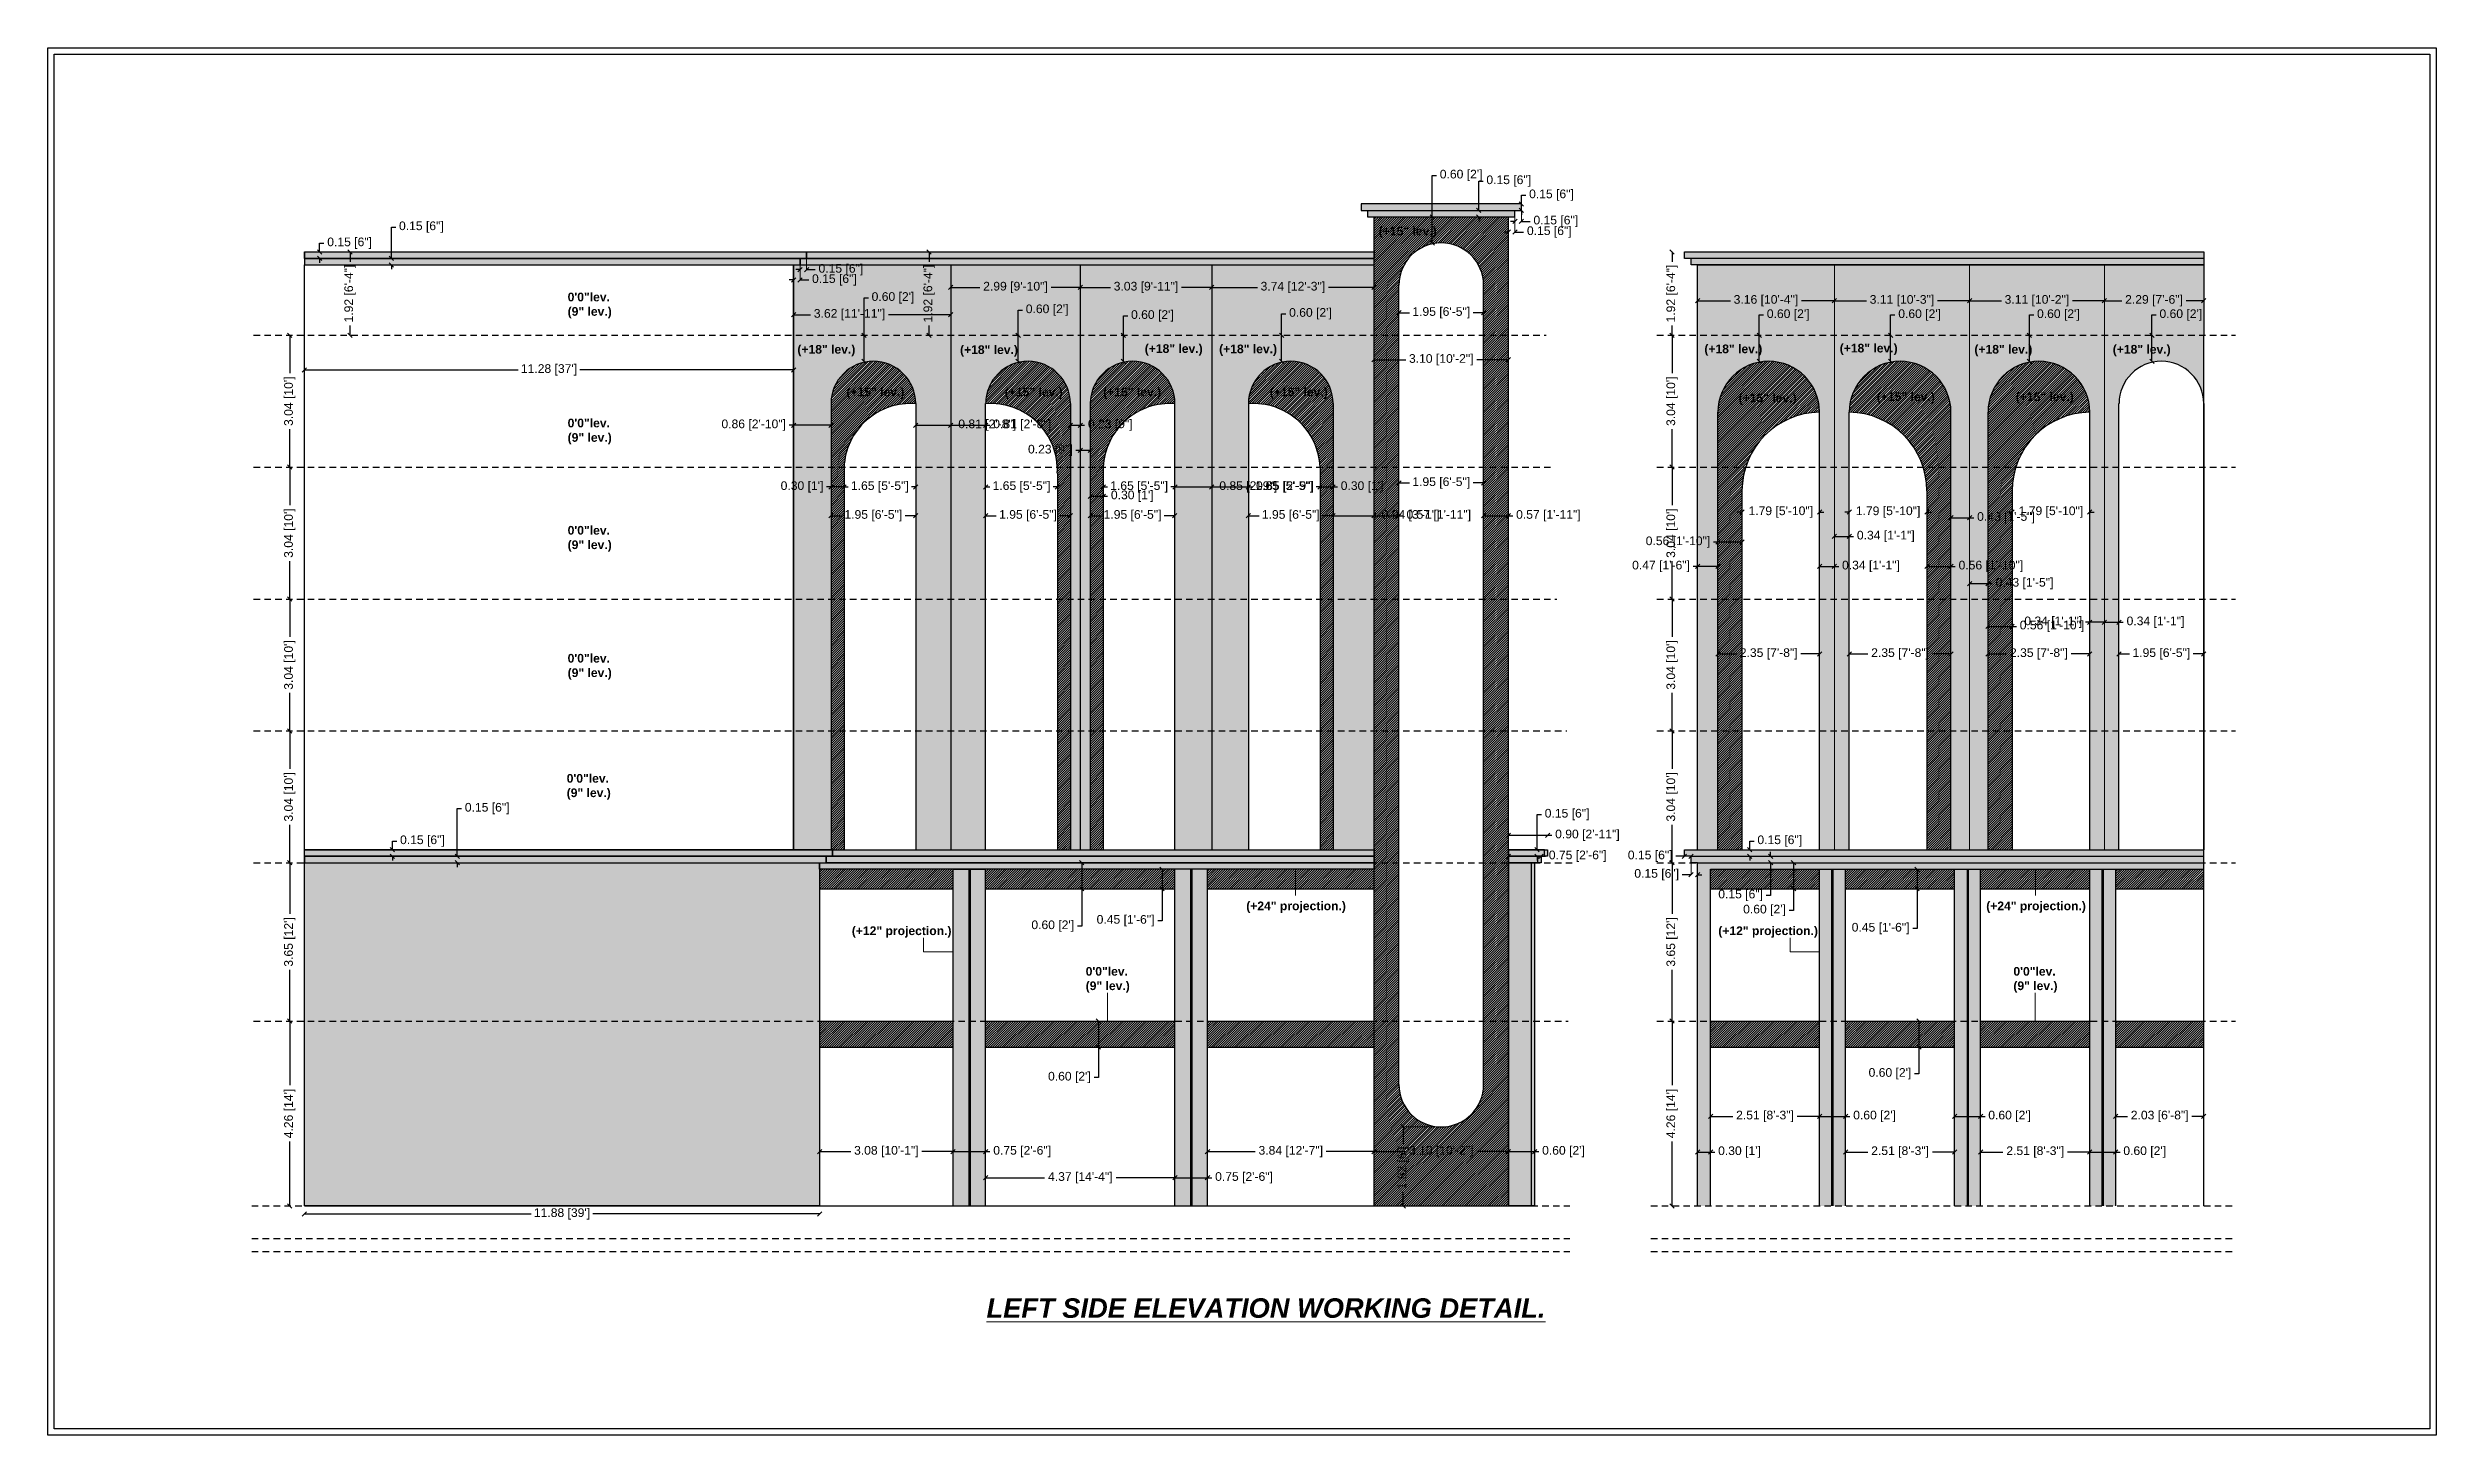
# Model space of a CAD drawing. Header units: metres. Extents: x 0 to 8495, y 0 to 3455.
# Drawn here: x 8306.4 to 8361.5, y 75.7 to 107.7 of the extents above; entities that cross this region are included whole.
import ezdxf

# ---------------------------------------------------------------- set-up
doc = ezdxf.new("R2010")
doc.units = ezdxf.units.M
doc.header["$MEASUREMENT"] = 0
doc.linetypes.add('DASHED', pattern=[0.75, 0.5, -0.25])
doc.layers.get('0').update_dxf_attribs({"lineweight": 18})
doc.layers.add('Columns', color=12, linetype='Continuous', lineweight=25)
doc.styles.add('Annotative', font='arial.ttf')
doc.dimstyles.get("Standard").update_dxf_attribs({"dimtxt": 0.2, "dimasz": 0.1, "dimexe": 0.08, "dimexo": 0.1125, "dimgap": 0.09, "dimtad": 0, "dimtoh": 1, "dimzin": 0, "dimdsep": 46, "dimtxsty": 'Annotative', "dimblk": 'OBLIQUE', "dimcen": 0.09, "dimse1": 1, "dimse2": 1, "dimclrt": 256, "dimadec": 0, "dimazin": 0, "dimtfac": 1, "dimtofl": 0, "dimtmove": 0, "dimatfit": 3, "dimldrblk": 'OBLIQUE', "dimfxl": 1, "dimtolj": 1, "dimtzin": 0, "dimarcsym": 0})

msp = doc.modelspace()

# ---------------------------------------------------------------- texts
at = {"attachment_point": 1, "style": 'Annotative'}
for s, width, heights, insert, char_height in [('{\\fArial|b1|i0|c0|p34;\\C1;(+15" lev.)}', 2.87767, [-0.262], (8337.078, 103.58), 0.2), ('{\\fArial|b1|i0|c0|p34;\\C1;0\'0"lev.\\P(9" lev.)}', 1.49454, [-0.596], (8318.377, 102.061), 0.2), ('{\\fArial|b1|i0|c0|p34;\\C1;(+18" lev.)}', 2.87767, [-0.262], (8323.674, 100.855), 0.2), ('{\\fArial|b1|i0|c0|p34;\\C1;(+18" lev.)}', 2.87767, [-0.262], (8327.423, 100.846), 0.2), ('{\\fArial|b1|i0|c0|p34;\\C1;(+18" lev.)}', 2.87767, [-0.262], (8331.682, 100.872), 0.2), ('{\\fArial|b1|i0|c0|p34;\\C1;(+18" lev.)}', 2.87767, [-0.262], (8333.397, 100.864), 0.2), ('{\\fArial|b1|i0|c0|p34;\\C1;(+18" lev.)}', 2.87767, [-0.262], (8344.584, 100.865), 0.2), ('{\\fArial|b1|i0|c0|p34;\\C1;(+18" lev.)}', 2.87767, [-0.262], (8347.704, 100.882), 0.2), ('{\\fArial|b1|i0|c0|p34;\\C1;(+18" lev.)}', 2.87767, [-0.262], (8350.809, 100.856), 0.2), ('{\\fArial|b1|i0|c0|p34;\\C1;(+18" lev.)}', 2.87767, [-0.262], (8353.999, 100.856), 0.2), ('{\\fArial|b1|i0|c0|p34;\\C1;(+15" lev.)}', 2.87767, [-0.262], (8324.805, 99.871), 0.2), ('{\\fArial|b1|i0|c0|p34;\\C1;(+15" lev.)}', 2.87767, [-0.262], (8328.456, 99.871), 0.2), ('{\\fArial|b1|i0|c0|p34;\\C1;(+15" lev.)}', 2.87767, [-0.262], (8330.724, 99.871), 0.2), ('{\\fArial|b1|i0|c0|p34;\\C1;(+15" lev.)}', 2.87767, [-0.262], (8334.566, 99.871), 0.2), ('{\\fArial|b1|i0|c0|p34;\\C1;(+15" lev.)}', 2.87767, [-0.262], (8345.374, 99.733), 0.2), ('{\\fArial|b1|i0|c0|p34;\\C1;(+15" lev.)}', 2.87767, [-0.262], (8348.561, 99.761), 0.2), ('{\\fArial|b1|i0|c0|p34;\\C1;(+15" lev.)}', 2.87767, [-0.262], (8351.764, 99.761), 0.2), ('{\\fArial|b1|i0|c0|p34;\\C1;0\'0"lev.\\P(9" lev.)}', 1.49454, [-0.596], (8318.377, 99.156), 0.2), ('{\\fArial|b1|i0|c0|p34;\\C1;0\'0"lev.\\P(9" lev.)}', 1.49454, [-0.596], (8318.377, 96.683), 0.2), ('{\\fArial|b1|i0|c0|p34;\\C1;0\'0"lev.\\P(9" lev.)}', 1.49454, [-0.596], (8318.377, 93.733), 0.2), ('{\\fArial|b1|i0|c0|p34;\\C1;0\'0"lev.\\P(9" lev.)}', 1.49454, [-0.596], (8318.355, 90.965), 0.2), ('{\\fArial|b1|i0|c0|p34;\\C1;(+24" projection.)}', 2.87767, [-0.262], (8334.022, 88.024), 0.2), ('{\\fArial|b1|i0|c0|p34;\\C1;(+24" projection.)}', 2.87767, [-0.262], (8351.082, 88.024), 0.2), ('{\\fArial|b1|i0|c0|p34;\\C1;(+12" projection.)}', 2.87767, [-0.262], (8324.929, 87.451), 0.2), ('{\\fArial|b1|i0|c0|p34;\\C1;(+12" projection.)}', 2.87767, [-0.262], (8344.905, 87.451), 0.2), ('{\\fArial|b1|i0|c0|p34;\\C1;0\'0"lev.\\P(9" lev.)}', 1.49454, [-0.596], (8330.32, 86.516), 0.2), ('{\\fArial|b1|i0|c0|p34;\\C1;0\'0"lev.\\P(9" lev.)}', 1.49454, [-0.596], (8351.708, 86.516), 0.2), ('{\\fArial|b1|i1|c0|p34;\\L\\C143;LEFT SIDE ELEVATION WORKING DETAIL.}', 21.24167, [-0.548], (8328.034, 78.878), 0.45)]:
    msp.add_mtext_dynamic_manual_height_columns(s, width=width, gutter_width=1, heights=heights, dxfattribs=dict(at, insert=insert, char_height=char_height))

# ---------------------------------------------------------------- blocks, each defined once
blk = doc.blocks.new('_Oblique')
at = {"color": 0, "linetype": 'ByBlock', "lineweight": -2}
blk.add_line((-0.5, -0.5), (0.5, 0.5), dxfattribs=at)
blk = doc.blocks.new('*D317')
at = {"color": 0, "lineweight": -2, "transparency": 16777216}
for p, q in [((8313.36, 103.001), (8313.36, 102.772)), ((8313.36, 101.078), (8313.36, 101.307))]:
    blk.add_line(p, q, dxfattribs=at)
at = {"layer": 'Defpoints', "color": 0, "transparency": 16777216}
for p in [(8312.308, 103.001), (8312.308, 101.078), (8313.36, 101.078)]:
    blk.add_point(p, dxfattribs=at)
at = {"color": 0, "lineweight": -2, "transparency": 16777216, "xscale": 0.1, "yscale": 0.1, "zscale": 0.1}
for p, rotation in [((8313.36, 103.001), 90), ((8313.36, 101.078), 270)]:
    blk.add_blockref('_Oblique', p, dxfattribs=dict(at, rotation=rotation))
at = {"transparency": 16777216, "insert": (8313.36, 102.04), "char_height": 0.2, "attachment_point": 5, "rotation": 90, "style": 'Annotative'}
blk.add_mtext('\\A1;1.92 [6\'-4"]', dxfattribs=at)
blk = doc.blocks.new('*D318')
at = {"color": 0, "lineweight": -2, "transparency": 16777216}
for p, q in [((8314.314, 102.851), (8314.314, 103.572)), ((8314.314, 103.572), (8314.414, 103.572)), ((8314.314, 102.701), (8314.314, 102.601))]:
    blk.add_line(p, q, dxfattribs=at)
at = {"layer": 'Defpoints', "color": 0, "transparency": 16777216}
for p in [(8312.308, 102.851), (8312.308, 102.701), (8314.314, 102.851)]:
    blk.add_point(p, dxfattribs=at)
at = {"color": 0, "lineweight": -2, "transparency": 16777216, "xscale": 0.1, "yscale": 0.1, "zscale": 0.1}
for p, rotation in [((8314.314, 102.851), 270), ((8314.314, 102.701), 90)]:
    blk.add_blockref('_Oblique', p, dxfattribs=dict(at, rotation=rotation))
at = {"transparency": 16777216, "insert": (8315.005, 103.572), "char_height": 0.2, "attachment_point": 5, "style": 'Annotative'}
blk.add_mtext('\\A1;0.15 [6"]', dxfattribs=at)
blk = doc.blocks.new('*D319')
at = {"color": 0, "lineweight": -2, "transparency": 16777216}
for p, q in [((8312.66, 103.001), (8312.66, 103.201)), ((8312.66, 103.201), (8312.76, 103.201)), ((8312.66, 102.851), (8312.66, 102.751))]:
    blk.add_line(p, q, dxfattribs=at)
at = {"layer": 'Defpoints', "color": 0, "transparency": 16777216}
for p in [(8312.308, 103.001), (8312.66, 103.001), (8312.308, 102.851)]:
    blk.add_point(p, dxfattribs=at)
at = {"color": 0, "lineweight": -2, "transparency": 16777216, "xscale": 0.1, "yscale": 0.1, "zscale": 0.1}
for p, rotation in [((8312.66, 103.001), 270), ((8312.66, 102.851), 90)]:
    blk.add_blockref('_Oblique', p, dxfattribs=dict(at, rotation=rotation))
at = {"transparency": 16777216, "insert": (8313.351, 103.201), "char_height": 0.2, "attachment_point": 5, "style": 'Annotative'}
blk.add_mtext('\\A1;0.15 [6"]', dxfattribs=at)
blk = doc.blocks.new('*D320')
at = {"color": 0, "lineweight": -2, "transparency": 16777216}
for p, q in [((8311.972, 101.078), (8311.972, 100.204)), ((8311.972, 98.038), (8311.972, 98.913))]:
    blk.add_line(p, q, dxfattribs=at)
at = {"layer": 'Defpoints', "color": 0, "transparency": 16777216}
for p in [(8312.308, 101.078), (8311.972, 98.038), (8312.308, 98.038)]:
    blk.add_point(p, dxfattribs=at)
at = {"color": 0, "lineweight": -2, "transparency": 16777216, "xscale": 0.1, "yscale": 0.1, "zscale": 0.1}
for p, rotation in [((8311.972, 101.078), 90), ((8311.972, 98.038), 270)]:
    blk.add_blockref('_Oblique', p, dxfattribs=dict(at, rotation=rotation))
at = {"transparency": 16777216, "insert": (8311.972, 99.558), "char_height": 0.2, "attachment_point": 5, "rotation": 90, "style": 'Annotative'}
blk.add_mtext("\\A1;3.04 [10']", dxfattribs=at)
blk = doc.blocks.new('*D321')
at = {"color": 0, "lineweight": -2, "transparency": 16777216}
for p, q in [((8311.972, 98.038), (8311.972, 97.164)), ((8311.972, 94.998), (8311.972, 95.873))]:
    blk.add_line(p, q, dxfattribs=at)
at = {"layer": 'Defpoints', "color": 0, "transparency": 16777216}
for p in [(8312.308, 98.038), (8311.972, 94.998), (8312.308, 94.998)]:
    blk.add_point(p, dxfattribs=at)
at = {"color": 0, "lineweight": -2, "transparency": 16777216, "xscale": 0.1, "yscale": 0.1, "zscale": 0.1}
for p, rotation in [((8311.972, 98.038), 90), ((8311.972, 94.998), 270)]:
    blk.add_blockref('_Oblique', p, dxfattribs=dict(at, rotation=rotation))
at = {"transparency": 16777216, "insert": (8311.972, 96.518), "char_height": 0.2, "attachment_point": 5, "rotation": 90, "style": 'Annotative'}
blk.add_mtext("\\A1;3.04 [10']", dxfattribs=at)
blk = doc.blocks.new('*D322')
at = {"color": 0, "lineweight": -2, "transparency": 16777216}
for p, q in [((8311.972, 94.998), (8311.972, 94.124)), ((8311.972, 91.958), (8311.972, 92.833))]:
    blk.add_line(p, q, dxfattribs=at)
at = {"layer": 'Defpoints', "color": 0, "transparency": 16777216}
for p in [(8312.308, 94.998), (8311.972, 91.958), (8312.308, 91.958)]:
    blk.add_point(p, dxfattribs=at)
at = {"color": 0, "lineweight": -2, "transparency": 16777216, "xscale": 0.1, "yscale": 0.1, "zscale": 0.1}
for p, rotation in [((8311.972, 94.998), 90), ((8311.972, 91.958), 270)]:
    blk.add_blockref('_Oblique', p, dxfattribs=dict(at, rotation=rotation))
at = {"transparency": 16777216, "insert": (8311.972, 93.478), "char_height": 0.2, "attachment_point": 5, "rotation": 90, "style": 'Annotative'}
blk.add_mtext("\\A1;3.04 [10']", dxfattribs=at)
blk = doc.blocks.new('*D323')
at = {"color": 0, "lineweight": -2, "transparency": 16777216}
for p, q in [((8311.972, 91.958), (8311.972, 91.084)), ((8311.972, 88.918), (8311.972, 89.793))]:
    blk.add_line(p, q, dxfattribs=at)
at = {"layer": 'Defpoints', "color": 0, "transparency": 16777216}
for p in [(8312.308, 91.958), (8311.972, 88.918), (8312.308, 88.918)]:
    blk.add_point(p, dxfattribs=at)
at = {"color": 0, "lineweight": -2, "transparency": 16777216, "xscale": 0.1, "yscale": 0.1, "zscale": 0.1}
for p, rotation in [((8311.972, 91.958), 90), ((8311.972, 88.918), 270)]:
    blk.add_blockref('_Oblique', p, dxfattribs=dict(at, rotation=rotation))
at = {"transparency": 16777216, "insert": (8311.972, 90.438), "char_height": 0.2, "attachment_point": 5, "rotation": 90, "style": 'Annotative'}
blk.add_mtext("\\A1;3.04 [10']", dxfattribs=at)
blk = doc.blocks.new('*D324')
at = {"color": 0, "lineweight": -2, "transparency": 16777216}
for p, q in [((8311.972, 88.918), (8311.972, 87.739)), ((8311.972, 85.268), (8311.972, 86.448))]:
    blk.add_line(p, q, dxfattribs=at)
at = {"layer": 'Defpoints', "color": 0, "transparency": 16777216}
for p in [(8312.308, 88.918), (8311.972, 85.268), (8312.308, 85.268)]:
    blk.add_point(p, dxfattribs=at)
at = {"color": 0, "lineweight": -2, "transparency": 16777216, "xscale": 0.1, "yscale": 0.1, "zscale": 0.1}
for p, rotation in [((8311.972, 88.918), 90), ((8311.972, 85.268), 270)]:
    blk.add_blockref('_Oblique', p, dxfattribs=dict(at, rotation=rotation))
at = {"transparency": 16777216, "insert": (8311.972, 87.093), "char_height": 0.2, "attachment_point": 5, "rotation": 90, "style": 'Annotative'}
blk.add_mtext("\\A1;3.65 [12']", dxfattribs=at)
blk = doc.blocks.new('*D325')
at = {"color": 0, "lineweight": -2, "transparency": 16777216}
for p, q in [((8311.972, 85.268), (8311.972, 83.788)), ((8311.972, 81.008), (8311.972, 82.489))]:
    blk.add_line(p, q, dxfattribs=at)
at = {"layer": 'Defpoints', "color": 0, "transparency": 16777216}
for p in [(8312.308, 85.268), (8311.972, 81.008), (8312.308, 81.008)]:
    blk.add_point(p, dxfattribs=at)
at = {"color": 0, "lineweight": -2, "transparency": 16777216, "xscale": 0.1, "yscale": 0.1, "zscale": 0.1}
for p, rotation in [((8311.972, 85.268), 90), ((8311.972, 81.008), 270)]:
    blk.add_blockref('_Oblique', p, dxfattribs=dict(at, rotation=rotation))
at = {"transparency": 16777216, "insert": (8311.972, 83.138), "char_height": 0.2, "attachment_point": 5, "rotation": 90, "style": 'Annotative'}
blk.add_mtext("\\A1;4.26 [14']", dxfattribs=at)
blk = doc.blocks.new('*D326')
at = {"color": 0, "lineweight": -2, "transparency": 16777216}
for p, q in [((8312.308, 100.281), (8317.233, 100.281)), ((8323.586, 100.281), (8318.661, 100.281))]:
    blk.add_line(p, q, dxfattribs=at)
at = {"layer": 'Defpoints', "color": 0, "transparency": 16777216}
for p in [(8312.308, 101.078), (8323.586, 101.078), (8323.586, 100.281)]:
    blk.add_point(p, dxfattribs=at)
at = {"color": 0, "lineweight": -2, "transparency": 16777216, "xscale": 0.1, "yscale": 0.1, "zscale": 0.1, "rotation": 180}
blk.add_blockref('_Oblique', (8312.308, 100.281), dxfattribs=at)
at = {"color": 0, "lineweight": -2, "transparency": 16777216, "xscale": 0.1, "yscale": 0.1, "zscale": 0.1}
blk.add_blockref('_Oblique', (8323.586, 100.281), dxfattribs=at)
at = {"transparency": 16777216, "insert": (8317.947, 100.281), "char_height": 0.2, "attachment_point": 5, "style": 'Annotative'}
blk.add_mtext("\\A1;11.28 [37']", dxfattribs=at)
blk = doc.blocks.new('*D327')
at = {"color": 0, "lineweight": -2, "transparency": 16777216}
for p, q in [((8323.586, 102.354), (8323.486, 102.354)), ((8323.736, 102.354), (8323.936, 102.354))]:
    blk.add_line(p, q, dxfattribs=at)
at = {"layer": 'Defpoints', "color": 0, "transparency": 16777216}
for p in [(8323.586, 102.701), (8323.736, 102.701), (8323.736, 102.354)]:
    blk.add_point(p, dxfattribs=at)
at = {"color": 0, "lineweight": -2, "transparency": 16777216, "xscale": 0.1, "yscale": 0.1, "zscale": 0.1}
blk.add_blockref('_Oblique', (8323.586, 102.354), dxfattribs=at)
at = {"color": 0, "lineweight": -2, "transparency": 16777216, "xscale": 0.1, "yscale": 0.1, "zscale": 0.1, "rotation": 180}
blk.add_blockref('_Oblique', (8323.736, 102.354), dxfattribs=at)
at = {"transparency": 16777216, "insert": (8324.527, 102.354), "char_height": 0.2, "attachment_point": 5, "style": 'Annotative'}
blk.add_mtext('\\A1;0.15 [6"]', dxfattribs=at)
blk = doc.blocks.new('*D328')
at = {"color": 0, "lineweight": -2, "transparency": 16777216}
for p, q in [((8323.736, 102.591), (8323.636, 102.591)), ((8323.886, 102.591), (8324.086, 102.591))]:
    blk.add_line(p, q, dxfattribs=at)
at = {"layer": 'Defpoints', "color": 0, "transparency": 16777216}
for p in [(8323.736, 102.851), (8323.886, 102.851), (8323.886, 102.591)]:
    blk.add_point(p, dxfattribs=at)
at = {"color": 0, "lineweight": -2, "transparency": 16777216, "xscale": 0.1, "yscale": 0.1, "zscale": 0.1}
blk.add_blockref('_Oblique', (8323.736, 102.591), dxfattribs=at)
at = {"color": 0, "lineweight": -2, "transparency": 16777216, "xscale": 0.1, "yscale": 0.1, "zscale": 0.1, "rotation": 180}
blk.add_blockref('_Oblique', (8323.886, 102.591), dxfattribs=at)
at = {"transparency": 16777216, "insert": (8324.677, 102.591), "char_height": 0.2, "attachment_point": 5, "style": 'Annotative'}
blk.add_mtext('\\A1;0.15 [6"]', dxfattribs=at)
blk = doc.blocks.new('*D329')
at = {"color": 0, "lineweight": -2, "transparency": 16777216}
for p, q in [((8323.586, 101.553), (8323.978, 101.553)), ((8327.208, 101.553), (8325.772, 101.553))]:
    blk.add_line(p, q, dxfattribs=at)
at = {"layer": 'Defpoints', "color": 0, "transparency": 16777216}
for p in [(8327.208, 101.553), (8323.586, 101.078), (8327.208, 101.078)]:
    blk.add_point(p, dxfattribs=at)
at = {"color": 0, "lineweight": -2, "transparency": 16777216, "xscale": 0.1, "yscale": 0.1, "zscale": 0.1, "rotation": 180}
blk.add_blockref('_Oblique', (8323.586, 101.553), dxfattribs=at)
at = {"color": 0, "lineweight": -2, "transparency": 16777216, "xscale": 0.1, "yscale": 0.1, "zscale": 0.1}
blk.add_blockref('_Oblique', (8327.208, 101.553), dxfattribs=at)
at = {"transparency": 16777216, "insert": (8324.875, 101.553), "char_height": 0.2, "attachment_point": 5, "style": 'Annotative'}
blk.add_mtext('\\A1;3.62 [11\'-11"]', dxfattribs=at)
blk = doc.blocks.new('*D330')
at = {"color": 0, "lineweight": -2, "transparency": 16777216}
for p, q in [((8326.712, 103.001), (8326.712, 102.772)), ((8326.712, 101.078), (8326.712, 101.307))]:
    blk.add_line(p, q, dxfattribs=at)
at = {"layer": 'Defpoints', "color": 0, "transparency": 16777216}
for p in [(8327.189, 103.001), (8326.712, 101.078), (8327.189, 101.078)]:
    blk.add_point(p, dxfattribs=at)
at = {"color": 0, "lineweight": -2, "transparency": 16777216, "xscale": 0.1, "yscale": 0.1, "zscale": 0.1}
for p, rotation in [((8326.712, 103.001), 90), ((8326.712, 101.078), 270)]:
    blk.add_blockref('_Oblique', p, dxfattribs=dict(at, rotation=rotation))
at = {"transparency": 16777216, "insert": (8326.712, 102.04), "char_height": 0.2, "attachment_point": 5, "rotation": 90, "style": 'Annotative'}
blk.add_mtext('\\A1;1.92 [6\'-4"]', dxfattribs=at)
blk = doc.blocks.new('*D331')
at = {"color": 0, "lineweight": -2, "transparency": 16777216}
for p, q in [((8325.21, 101.078), (8325.21, 101.941)), ((8325.21, 101.941), (8325.31, 101.941)), ((8325.21, 100.478), (8325.21, 101.078))]:
    blk.add_line(p, q, dxfattribs=at)
at = {"layer": 'Defpoints', "color": 0, "transparency": 16777216}
for p in [(8325.21, 101.078), (8325.425, 101.078), (8325.425, 100.478)]:
    blk.add_point(p, dxfattribs=at)
at = {"color": 0, "lineweight": -2, "transparency": 16777216, "xscale": 0.1, "yscale": 0.1, "zscale": 0.1}
for p, rotation in [((8325.21, 101.078), 90), ((8325.21, 100.478), 270)]:
    blk.add_blockref('_Oblique', p, dxfattribs=dict(at, rotation=rotation))
at = {"transparency": 16777216, "insert": (8325.878, 101.941), "char_height": 0.2, "attachment_point": 5, "style": 'Annotative'}
blk.add_mtext("\\A1;0.60 [2']", dxfattribs=at)
blk = doc.blocks.new('*D332')
at = {"color": 0, "lineweight": -2, "transparency": 16777216}
for p, q in [((8323.586, 99.006), (8323.486, 99.006)), ((8324.449, 99.006), (8323.586, 99.006))]:
    blk.add_line(p, q, dxfattribs=at)
at = {"layer": 'Defpoints', "color": 0, "transparency": 16777216}
for p in [(8323.586, 99.502), (8324.449, 99.502), (8323.586, 99.006)]:
    blk.add_point(p, dxfattribs=at)
at = {"color": 0, "lineweight": -2, "transparency": 16777216, "xscale": 0.1, "yscale": 0.1, "zscale": 0.1, "rotation": 180}
blk.add_blockref('_Oblique', (8323.586, 99.006), dxfattribs=at)
at = {"color": 0, "lineweight": -2, "transparency": 16777216, "xscale": 0.1, "yscale": 0.1, "zscale": 0.1}
blk.add_blockref('_Oblique', (8324.449, 99.006), dxfattribs=at)
at = {"transparency": 16777216, "insert": (8322.667, 99.006), "char_height": 0.2, "attachment_point": 5, "style": 'Annotative'}
blk.add_mtext('\\A1;0.86 [2\'-10"]', dxfattribs=at)
blk = doc.blocks.new('*D333')
at = {"color": 0, "lineweight": -2, "transparency": 16777216}
for p, q in [((8326.402, 99.006), (8327.208, 99.006)), ((8327.208, 99.006), (8327.308, 99.006))]:
    blk.add_line(p, q, dxfattribs=at)
at = {"layer": 'Defpoints', "color": 0, "transparency": 16777216}
for p in [(8326.402, 99.006), (8327.208, 99.006), (8327.208, 99.006)]:
    blk.add_point(p, dxfattribs=at)
at = {"color": 0, "lineweight": -2, "transparency": 16777216, "xscale": 0.1, "yscale": 0.1, "zscale": 0.1, "rotation": 180}
blk.add_blockref('_Oblique', (8326.402, 99.006), dxfattribs=at)
at = {"color": 0, "lineweight": -2, "transparency": 16777216, "xscale": 0.1, "yscale": 0.1, "zscale": 0.1}
blk.add_blockref('_Oblique', (8327.208, 99.006), dxfattribs=at)
at = {"transparency": 16777216, "insert": (8328.05, 99.006), "char_height": 0.2, "attachment_point": 5, "style": 'Annotative'}
blk.add_mtext('\\A1;0.81 [2\'-8"]', dxfattribs=at)
blk = doc.blocks.new('*D334')
at = {"color": 0, "lineweight": -2, "transparency": 16777216}
for p, q in [((8324.749, 97.582), (8324.843, 97.582)), ((8326.402, 97.582), (8326.308, 97.582))]:
    blk.add_line(p, q, dxfattribs=at)
at = {"layer": 'Defpoints', "color": 0, "transparency": 16777216}
for p in [(8324.749, 98.038), (8326.402, 98.038), (8326.402, 97.582)]:
    blk.add_point(p, dxfattribs=at)
at = {"color": 0, "lineweight": -2, "transparency": 16777216, "xscale": 0.1, "yscale": 0.1, "zscale": 0.1, "rotation": 180}
blk.add_blockref('_Oblique', (8324.749, 97.582), dxfattribs=at)
at = {"color": 0, "lineweight": -2, "transparency": 16777216, "xscale": 0.1, "yscale": 0.1, "zscale": 0.1}
blk.add_blockref('_Oblique', (8326.402, 97.582), dxfattribs=at)
at = {"transparency": 16777216, "insert": (8325.575, 97.582), "char_height": 0.2, "attachment_point": 5, "style": 'Annotative'}
blk.add_mtext('\\A1;1.65 [5\'-5"]', dxfattribs=at)
blk = doc.blocks.new('*D335')
at = {"color": 0, "lineweight": -2, "transparency": 16777216}
for p, q in [((8324.449, 96.918), (8324.693, 96.918)), ((8326.402, 96.918), (8326.158, 96.918))]:
    blk.add_line(p, q, dxfattribs=at)
at = {"layer": 'Defpoints', "color": 0, "transparency": 16777216}
for p in [(8324.449, 99.502), (8326.402, 99.006), (8326.402, 96.918)]:
    blk.add_point(p, dxfattribs=at)
at = {"color": 0, "lineweight": -2, "transparency": 16777216, "xscale": 0.1, "yscale": 0.1, "zscale": 0.1, "rotation": 180}
blk.add_blockref('_Oblique', (8324.449, 96.918), dxfattribs=at)
at = {"color": 0, "lineweight": -2, "transparency": 16777216, "xscale": 0.1, "yscale": 0.1, "zscale": 0.1}
blk.add_blockref('_Oblique', (8326.402, 96.918), dxfattribs=at)
at = {"transparency": 16777216, "insert": (8325.425, 96.918), "char_height": 0.2, "attachment_point": 5, "style": 'Annotative'}
blk.add_mtext('\\A1;1.95 [6\'-5"]', dxfattribs=at)
blk = doc.blocks.new('*D336')
at = {"color": 0, "lineweight": -2, "transparency": 16777216}
for p, q in [((8324.449, 97.582), (8324.349, 97.582)), ((8324.749, 97.582), (8324.449, 97.582))]:
    blk.add_line(p, q, dxfattribs=at)
at = {"layer": 'Defpoints', "color": 0, "transparency": 16777216}
for p in [(8324.449, 97.582), (8324.449, 97.582), (8324.749, 97.582)]:
    blk.add_point(p, dxfattribs=at)
at = {"color": 0, "lineweight": -2, "transparency": 16777216, "xscale": 0.1, "yscale": 0.1, "zscale": 0.1, "rotation": 180}
blk.add_blockref('_Oblique', (8324.449, 97.582), dxfattribs=at)
at = {"color": 0, "lineweight": -2, "transparency": 16777216, "xscale": 0.1, "yscale": 0.1, "zscale": 0.1}
blk.add_blockref('_Oblique', (8324.749, 97.582), dxfattribs=at)
at = {"transparency": 16777216, "insert": (8323.781, 97.582), "char_height": 0.2, "attachment_point": 5, "style": 'Annotative'}
blk.add_mtext("\\A1;0.30 [1']", dxfattribs=at)
blk = doc.blocks.new('*D337')
at = {"color": 0, "lineweight": -2, "transparency": 16777216}
for p, q in [((8327.208, 99.006), (8328.014, 99.006)), ((8328.014, 99.006), (8328.114, 99.006))]:
    blk.add_line(p, q, dxfattribs=at)
at = {"layer": 'Defpoints', "color": 0, "transparency": 16777216}
for p in [(8327.208, 99.006), (8328.014, 99.006), (8328.014, 99.006)]:
    blk.add_point(p, dxfattribs=at)
at = {"color": 0, "lineweight": -2, "transparency": 16777216, "xscale": 0.1, "yscale": 0.1, "zscale": 0.1, "rotation": 180}
blk.add_blockref('_Oblique', (8327.208, 99.006), dxfattribs=at)
at = {"color": 0, "lineweight": -2, "transparency": 16777216, "xscale": 0.1, "yscale": 0.1, "zscale": 0.1}
blk.add_blockref('_Oblique', (8328.014, 99.006), dxfattribs=at)
at = {"transparency": 16777216, "insert": (8328.856, 99.006), "char_height": 0.2, "attachment_point": 5, "style": 'Annotative'}
blk.add_mtext('\\A1;0.81 [2\'-8"]', dxfattribs=at)
blk = doc.blocks.new('*D338')
at = {"color": 0, "lineweight": -2, "transparency": 16777216}
for p, q in [((8328.014, 97.582), (8328.109, 97.582)), ((8329.668, 97.582), (8329.574, 97.582))]:
    blk.add_line(p, q, dxfattribs=at)
at = {"layer": 'Defpoints', "color": 0, "transparency": 16777216}
for p in [(8328.014, 98.038), (8329.668, 97.969), (8329.668, 97.582)]:
    blk.add_point(p, dxfattribs=at)
at = {"color": 0, "lineweight": -2, "transparency": 16777216, "xscale": 0.1, "yscale": 0.1, "zscale": 0.1, "rotation": 180}
blk.add_blockref('_Oblique', (8328.014, 97.582), dxfattribs=at)
at = {"color": 0, "lineweight": -2, "transparency": 16777216, "xscale": 0.1, "yscale": 0.1, "zscale": 0.1}
blk.add_blockref('_Oblique', (8329.668, 97.582), dxfattribs=at)
at = {"transparency": 16777216, "insert": (8328.841, 97.582), "char_height": 0.2, "attachment_point": 5, "style": 'Annotative'}
blk.add_mtext('\\A1;1.65 [5\'-5"]', dxfattribs=at)
blk = doc.blocks.new('*D339')
at = {"color": 0, "lineweight": -2, "transparency": 16777216}
for p, q in [((8328.014, 96.918), (8328.258, 96.918)), ((8329.967, 96.918), (8329.723, 96.918))]:
    blk.add_line(p, q, dxfattribs=at)
at = {"layer": 'Defpoints', "color": 0, "transparency": 16777216}
for p in [(8328.014, 99.006), (8329.967, 99.006), (8329.967, 96.918)]:
    blk.add_point(p, dxfattribs=at)
at = {"color": 0, "lineweight": -2, "transparency": 16777216, "xscale": 0.1, "yscale": 0.1, "zscale": 0.1, "rotation": 180}
blk.add_blockref('_Oblique', (8328.014, 96.918), dxfattribs=at)
at = {"color": 0, "lineweight": -2, "transparency": 16777216, "xscale": 0.1, "yscale": 0.1, "zscale": 0.1}
blk.add_blockref('_Oblique', (8329.967, 96.918), dxfattribs=at)
at = {"transparency": 16777216, "insert": (8328.991, 96.918), "char_height": 0.2, "attachment_point": 5, "style": 'Annotative'}
blk.add_mtext('\\A1;1.95 [6\'-5"]', dxfattribs=at)
blk = doc.blocks.new('*D340')
at = {"color": 0, "lineweight": -2, "transparency": 16777216}
for p, q in [((8329.967, 99.006), (8330.197, 99.006)), ((8330.197, 99.006), (8330.297, 99.006))]:
    blk.add_line(p, q, dxfattribs=at)
at = {"layer": 'Defpoints', "color": 0, "transparency": 16777216}
for p in [(8329.967, 99.006), (8330.197, 99.006), (8330.197, 99.006)]:
    blk.add_point(p, dxfattribs=at)
at = {"color": 0, "lineweight": -2, "transparency": 16777216, "xscale": 0.1, "yscale": 0.1, "zscale": 0.1, "rotation": 180}
blk.add_blockref('_Oblique', (8329.967, 99.006), dxfattribs=at)
at = {"color": 0, "lineweight": -2, "transparency": 16777216, "xscale": 0.1, "yscale": 0.1, "zscale": 0.1}
blk.add_blockref('_Oblique', (8330.197, 99.006), dxfattribs=at)
at = {"transparency": 16777216, "insert": (8330.888, 99.006), "char_height": 0.2, "attachment_point": 5, "style": 'Annotative'}
blk.add_mtext('\\A1;0.23 [9"]', dxfattribs=at)
blk = doc.blocks.new('*D341')
at = {"color": 0, "lineweight": -2, "transparency": 16777216}
for p, q in [((8330.197, 98.423), (8330.097, 98.423)), ((8330.427, 98.423), (8330.197, 98.423))]:
    blk.add_line(p, q, dxfattribs=at)
at = {"layer": 'Defpoints', "color": 0, "transparency": 16777216}
for p in [(8330.197, 98.423), (8330.197, 98.038), (8330.427, 98.038)]:
    blk.add_point(p, dxfattribs=at)
at = {"color": 0, "lineweight": -2, "transparency": 16777216, "xscale": 0.1, "yscale": 0.1, "zscale": 0.1, "rotation": 180}
blk.add_blockref('_Oblique', (8330.197, 98.423), dxfattribs=at)
at = {"color": 0, "lineweight": -2, "transparency": 16777216, "xscale": 0.1, "yscale": 0.1, "zscale": 0.1}
blk.add_blockref('_Oblique', (8330.427, 98.423), dxfattribs=at)
at = {"transparency": 16777216, "insert": (8329.506, 98.423), "char_height": 0.2, "attachment_point": 5, "style": 'Annotative'}
blk.add_mtext('\\A1;0.23 [9"]', dxfattribs=at)
blk = doc.blocks.new('*D342')
at = {"color": 0, "lineweight": -2, "transparency": 16777216}
for p, q in [((8330.427, 97.368), (8330.727, 97.368)), ((8330.727, 97.368), (8330.827, 97.368))]:
    blk.add_line(p, q, dxfattribs=at)
at = {"layer": 'Defpoints', "color": 0, "transparency": 16777216}
for p in [(8330.427, 98.038), (8330.727, 98.038), (8330.727, 97.368)]:
    blk.add_point(p, dxfattribs=at)
at = {"color": 0, "lineweight": -2, "transparency": 16777216, "xscale": 0.1, "yscale": 0.1, "zscale": 0.1, "rotation": 180}
blk.add_blockref('_Oblique', (8330.427, 97.368), dxfattribs=at)
at = {"color": 0, "lineweight": -2, "transparency": 16777216, "xscale": 0.1, "yscale": 0.1, "zscale": 0.1}
blk.add_blockref('_Oblique', (8330.727, 97.368), dxfattribs=at)
at = {"transparency": 16777216, "insert": (8331.395, 97.368), "char_height": 0.2, "attachment_point": 5, "style": 'Annotative'}
blk.add_mtext("\\A1;0.30 [1']", dxfattribs=at)
blk = doc.blocks.new('*D343')
at = {"color": 0, "lineweight": -2, "transparency": 16777216}
for p, q in [((8330.727, 97.582), (8330.821, 97.582)), ((8332.379, 97.582), (8332.285, 97.582))]:
    blk.add_line(p, q, dxfattribs=at)
at = {"layer": 'Defpoints', "color": 0, "transparency": 16777216}
for p in [(8330.727, 98.038), (8332.379, 98.038), (8332.379, 97.582)]:
    blk.add_point(p, dxfattribs=at)
at = {"color": 0, "lineweight": -2, "transparency": 16777216, "xscale": 0.1, "yscale": 0.1, "zscale": 0.1, "rotation": 180}
blk.add_blockref('_Oblique', (8330.727, 97.582), dxfattribs=at)
at = {"color": 0, "lineweight": -2, "transparency": 16777216, "xscale": 0.1, "yscale": 0.1, "zscale": 0.1}
blk.add_blockref('_Oblique', (8332.379, 97.582), dxfattribs=at)
at = {"transparency": 16777216, "insert": (8331.553, 97.582), "char_height": 0.2, "attachment_point": 5, "style": 'Annotative'}
blk.add_mtext('\\A1;1.65 [5\'-5"]', dxfattribs=at)
blk = doc.blocks.new('*D344')
at = {"color": 0, "lineweight": -2, "transparency": 16777216}
for p, q in [((8330.427, 96.918), (8330.669, 96.918)), ((8332.375, 96.918), (8332.133, 96.918))]:
    blk.add_line(p, q, dxfattribs=at)
at = {"layer": 'Defpoints', "color": 0, "transparency": 16777216}
for p in [(8330.427, 99.502), (8332.375, 99.502), (8332.375, 96.918)]:
    blk.add_point(p, dxfattribs=at)
at = {"color": 0, "lineweight": -2, "transparency": 16777216, "xscale": 0.1, "yscale": 0.1, "zscale": 0.1, "rotation": 180}
blk.add_blockref('_Oblique', (8330.427, 96.918), dxfattribs=at)
at = {"color": 0, "lineweight": -2, "transparency": 16777216, "xscale": 0.1, "yscale": 0.1, "zscale": 0.1}
blk.add_blockref('_Oblique', (8332.375, 96.918), dxfattribs=at)
at = {"transparency": 16777216, "insert": (8331.401, 96.918), "char_height": 0.2, "attachment_point": 5, "style": 'Annotative'}
blk.add_mtext('\\A1;1.95 [6\'-5"]', dxfattribs=at)
blk = doc.blocks.new('*D345')
at = {"color": 0, "lineweight": -2, "transparency": 16777216}
for p, q in [((8328.764, 101.078), (8328.764, 101.658)), ((8328.764, 101.658), (8328.864, 101.658)), ((8328.764, 100.478), (8328.764, 101.078))]:
    blk.add_line(p, q, dxfattribs=at)
at = {"layer": 'Defpoints', "color": 0, "transparency": 16777216}
for p in [(8328.764, 101.078), (8328.991, 101.078), (8328.991, 100.478)]:
    blk.add_point(p, dxfattribs=at)
at = {"color": 0, "lineweight": -2, "transparency": 16777216, "xscale": 0.1, "yscale": 0.1, "zscale": 0.1}
for p, rotation in [((8328.764, 101.078), 90), ((8328.764, 100.478), 270)]:
    blk.add_blockref('_Oblique', p, dxfattribs=dict(at, rotation=rotation))
at = {"transparency": 16777216, "insert": (8329.432, 101.658), "char_height": 0.2, "attachment_point": 5, "style": 'Annotative'}
blk.add_mtext("\\A1;0.60 [2']", dxfattribs=at)
blk = doc.blocks.new('*D346')
at = {"color": 0, "lineweight": -2, "transparency": 16777216}
for p, q in [((8331.191, 101.078), (8331.191, 101.526)), ((8331.191, 101.526), (8331.291, 101.526)), ((8331.191, 100.478), (8331.191, 101.078))]:
    blk.add_line(p, q, dxfattribs=at)
at = {"layer": 'Defpoints', "color": 0, "transparency": 16777216}
for p in [(8331.191, 101.078), (8331.403, 101.078), (8331.403, 100.478)]:
    blk.add_point(p, dxfattribs=at)
at = {"color": 0, "lineweight": -2, "transparency": 16777216, "xscale": 0.1, "yscale": 0.1, "zscale": 0.1}
for p, rotation in [((8331.191, 101.078), 90), ((8331.191, 100.478), 270)]:
    blk.add_blockref('_Oblique', p, dxfattribs=dict(at, rotation=rotation))
at = {"transparency": 16777216, "insert": (8331.859, 101.526), "char_height": 0.2, "attachment_point": 5, "style": 'Annotative'}
blk.add_mtext("\\A1;0.60 [2']", dxfattribs=at)
blk = doc.blocks.new('*D347')
at = {"color": 0, "lineweight": -2, "transparency": 16777216}
for p, q in [((8334.836, 101.078), (8334.836, 101.575)), ((8334.836, 101.575), (8334.936, 101.575)), ((8334.836, 100.478), (8334.836, 101.078))]:
    blk.add_line(p, q, dxfattribs=at)
at = {"layer": 'Defpoints', "color": 0, "transparency": 16777216}
for p in [(8334.836, 101.078), (8335.049, 101.078), (8335.049, 100.478)]:
    blk.add_point(p, dxfattribs=at)
at = {"color": 0, "lineweight": -2, "transparency": 16777216, "xscale": 0.1, "yscale": 0.1, "zscale": 0.1}
for p, rotation in [((8334.836, 101.078), 90), ((8334.836, 100.478), 270)]:
    blk.add_blockref('_Oblique', p, dxfattribs=dict(at, rotation=rotation))
at = {"transparency": 16777216, "insert": (8335.503, 101.575), "char_height": 0.2, "attachment_point": 5, "style": 'Annotative'}
blk.add_mtext("\\A1;0.60 [2']", dxfattribs=at)
blk = doc.blocks.new('*D348')
at = {"color": 0, "lineweight": -2, "transparency": 16777216}
for p, q in [((8332.379, 97.582), (8333.226, 97.582)), ((8333.226, 97.582), (8333.326, 97.582))]:
    blk.add_line(p, q, dxfattribs=at)
at = {"layer": 'Defpoints', "color": 0, "transparency": 16777216}
for p in [(8332.379, 97.582), (8333.226, 97.582), (8333.226, 97.582)]:
    blk.add_point(p, dxfattribs=at)
at = {"color": 0, "lineweight": -2, "transparency": 16777216, "xscale": 0.1, "yscale": 0.1, "zscale": 0.1, "rotation": 180}
blk.add_blockref('_Oblique', (8332.379, 97.582), dxfattribs=at)
at = {"color": 0, "lineweight": -2, "transparency": 16777216, "xscale": 0.1, "yscale": 0.1, "zscale": 0.1}
blk.add_blockref('_Oblique', (8333.226, 97.582), dxfattribs=at)
at = {"transparency": 16777216, "insert": (8334.068, 97.582), "char_height": 0.2, "attachment_point": 5, "style": 'Annotative'}
blk.add_mtext('\\A1;0.85 [2\'-9"]', dxfattribs=at)
blk = doc.blocks.new('*D349')
at = {"color": 0, "lineweight": -2, "transparency": 16777216}
for p, q in [((8333.226, 97.582), (8334.073, 97.582)), ((8334.073, 97.582), (8334.173, 97.582))]:
    blk.add_line(p, q, dxfattribs=at)
at = {"layer": 'Defpoints', "color": 0, "transparency": 16777216}
for p in [(8333.226, 97.582), (8334.073, 97.582), (8334.073, 97.582)]:
    blk.add_point(p, dxfattribs=at)
at = {"color": 0, "lineweight": -2, "transparency": 16777216, "xscale": 0.1, "yscale": 0.1, "zscale": 0.1, "rotation": 180}
blk.add_blockref('_Oblique', (8333.226, 97.582), dxfattribs=at)
at = {"color": 0, "lineweight": -2, "transparency": 16777216, "xscale": 0.1, "yscale": 0.1, "zscale": 0.1}
blk.add_blockref('_Oblique', (8334.073, 97.582), dxfattribs=at)
at = {"transparency": 16777216, "insert": (8334.914, 97.582), "char_height": 0.2, "attachment_point": 5, "style": 'Annotative'}
blk.add_mtext('\\A1;0.85 [2\'-9"]', dxfattribs=at)
blk = doc.blocks.new('*D350')
at = {"color": 0, "lineweight": -2, "transparency": 16777216}
for p, q in [((8334.073, 97.582), (8334.167, 97.582)), ((8335.725, 97.582), (8335.631, 97.582))]:
    blk.add_line(p, q, dxfattribs=at)
at = {"layer": 'Defpoints', "color": 0, "transparency": 16777216}
for p in [(8334.073, 97.582), (8335.725, 97.582), (8335.725, 97.582)]:
    blk.add_point(p, dxfattribs=at)
at = {"color": 0, "lineweight": -2, "transparency": 16777216, "xscale": 0.1, "yscale": 0.1, "zscale": 0.1, "rotation": 180}
blk.add_blockref('_Oblique', (8334.073, 97.582), dxfattribs=at)
at = {"color": 0, "lineweight": -2, "transparency": 16777216, "xscale": 0.1, "yscale": 0.1, "zscale": 0.1}
blk.add_blockref('_Oblique', (8335.725, 97.582), dxfattribs=at)
at = {"transparency": 16777216, "insert": (8334.899, 97.582), "char_height": 0.2, "attachment_point": 5, "style": 'Annotative'}
blk.add_mtext('\\A1;1.65 [5\'-5"]', dxfattribs=at)
blk = doc.blocks.new('*D351')
at = {"color": 0, "lineweight": -2, "transparency": 16777216}
for p, q in [((8335.725, 97.582), (8336.025, 97.582)), ((8336.025, 97.582), (8336.125, 97.582))]:
    blk.add_line(p, q, dxfattribs=at)
at = {"layer": 'Defpoints', "color": 0, "transparency": 16777216}
for p in [(8335.725, 97.582), (8336.025, 97.582), (8336.025, 97.582)]:
    blk.add_point(p, dxfattribs=at)
at = {"color": 0, "lineweight": -2, "transparency": 16777216, "xscale": 0.1, "yscale": 0.1, "zscale": 0.1, "rotation": 180}
blk.add_blockref('_Oblique', (8335.725, 97.582), dxfattribs=at)
at = {"color": 0, "lineweight": -2, "transparency": 16777216, "xscale": 0.1, "yscale": 0.1, "zscale": 0.1}
blk.add_blockref('_Oblique', (8336.025, 97.582), dxfattribs=at)
at = {"transparency": 16777216, "insert": (8336.693, 97.582), "char_height": 0.2, "attachment_point": 5, "style": 'Annotative'}
blk.add_mtext("\\A1;0.30 [1']", dxfattribs=at)
blk = doc.blocks.new('*D352')
at = {"color": 0, "lineweight": -2, "transparency": 16777216}
for p, q in [((8334.073, 96.918), (8334.317, 96.918)), ((8336.025, 96.918), (8335.781, 96.918))]:
    blk.add_line(p, q, dxfattribs=at)
at = {"layer": 'Defpoints', "color": 0, "transparency": 16777216}
for p in [(8334.073, 99.317), (8336.025, 99.317), (8336.025, 96.918)]:
    blk.add_point(p, dxfattribs=at)
at = {"color": 0, "lineweight": -2, "transparency": 16777216, "xscale": 0.1, "yscale": 0.1, "zscale": 0.1, "rotation": 180}
blk.add_blockref('_Oblique', (8334.073, 96.918), dxfattribs=at)
at = {"color": 0, "lineweight": -2, "transparency": 16777216, "xscale": 0.1, "yscale": 0.1, "zscale": 0.1}
blk.add_blockref('_Oblique', (8336.025, 96.918), dxfattribs=at)
at = {"transparency": 16777216, "insert": (8335.049, 96.918), "char_height": 0.2, "attachment_point": 5, "style": 'Annotative'}
blk.add_mtext('\\A1;1.95 [6\'-5"]', dxfattribs=at)
blk = doc.blocks.new('*D353')
at = {"color": 0, "lineweight": -2, "transparency": 16777216}
for p, q in [((8336.025, 96.918), (8336.968, 96.918)), ((8336.968, 96.918), (8337.068, 96.918))]:
    blk.add_line(p, q, dxfattribs=at)
at = {"layer": 'Defpoints', "color": 0, "transparency": 16777216}
for p in [(8336.025, 98.038), (8336.968, 98.038), (8336.968, 96.918)]:
    blk.add_point(p, dxfattribs=at)
at = {"color": 0, "lineweight": -2, "transparency": 16777216, "xscale": 0.1, "yscale": 0.1, "zscale": 0.1, "rotation": 180}
blk.add_blockref('_Oblique', (8336.025, 96.918), dxfattribs=at)
at = {"color": 0, "lineweight": -2, "transparency": 16777216, "xscale": 0.1, "yscale": 0.1, "zscale": 0.1}
blk.add_blockref('_Oblique', (8336.968, 96.918), dxfattribs=at)
at = {"transparency": 16777216, "insert": (8337.81, 96.918), "char_height": 0.2, "attachment_point": 5, "style": 'Annotative'}
blk.add_mtext('\\A1;0.94 [3\'-1"]', dxfattribs=at)
blk = doc.blocks.new('*D354')
at = {"color": 0, "lineweight": -2, "transparency": 16777216}
for p, q in [((8336.968, 96.918), (8337.542, 96.918)), ((8337.542, 96.918), (8337.642, 96.918))]:
    blk.add_line(p, q, dxfattribs=at)
at = {"layer": 'Defpoints', "color": 0, "transparency": 16777216}
for p in [(8336.968, 96.918), (8337.542, 96.918), (8337.542, 96.918)]:
    blk.add_point(p, dxfattribs=at)
at = {"color": 0, "lineweight": -2, "transparency": 16777216, "xscale": 0.1, "yscale": 0.1, "zscale": 0.1, "rotation": 180}
blk.add_blockref('_Oblique', (8336.968, 96.918), dxfattribs=at)
at = {"color": 0, "lineweight": -2, "transparency": 16777216, "xscale": 0.1, "yscale": 0.1, "zscale": 0.1}
blk.add_blockref('_Oblique', (8337.542, 96.918), dxfattribs=at)
at = {"transparency": 16777216, "insert": (8338.461, 96.918), "char_height": 0.2, "attachment_point": 5, "style": 'Annotative'}
blk.add_mtext('\\A1;0.57 [1\'-11"]', dxfattribs=at)
blk = doc.blocks.new('*D355')
at = {"color": 0, "lineweight": -2, "transparency": 16777216}
for p, q in [((8337.542, 97.673), (8337.786, 97.673)), ((8339.495, 97.673), (8339.251, 97.673))]:
    blk.add_line(p, q, dxfattribs=at)
at = {"layer": 'Defpoints', "color": 0, "transparency": 16777216}
for p in [(8339.495, 97.673), (8337.542, 96.918), (8339.495, 96.918)]:
    blk.add_point(p, dxfattribs=at)
at = {"color": 0, "lineweight": -2, "transparency": 16777216, "xscale": 0.1, "yscale": 0.1, "zscale": 0.1, "rotation": 180}
blk.add_blockref('_Oblique', (8337.542, 97.673), dxfattribs=at)
at = {"color": 0, "lineweight": -2, "transparency": 16777216, "xscale": 0.1, "yscale": 0.1, "zscale": 0.1}
blk.add_blockref('_Oblique', (8339.495, 97.673), dxfattribs=at)
at = {"transparency": 16777216, "insert": (8338.518, 97.673), "char_height": 0.2, "attachment_point": 5, "style": 'Annotative'}
blk.add_mtext('\\A1;1.95 [6\'-5"]', dxfattribs=at)
blk = doc.blocks.new('*D356')
at = {"color": 0, "lineweight": -2, "transparency": 16777216}
for p, q in [((8339.495, 96.918), (8340.068, 96.918)), ((8340.068, 96.918), (8340.168, 96.918))]:
    blk.add_line(p, q, dxfattribs=at)
at = {"layer": 'Defpoints', "color": 0, "transparency": 16777216}
for p in [(8339.495, 97.673), (8340.068, 97.673), (8340.068, 96.918)]:
    blk.add_point(p, dxfattribs=at)
at = {"color": 0, "lineweight": -2, "transparency": 16777216, "xscale": 0.1, "yscale": 0.1, "zscale": 0.1, "rotation": 180}
blk.add_blockref('_Oblique', (8339.495, 96.918), dxfattribs=at)
at = {"color": 0, "lineweight": -2, "transparency": 16777216, "xscale": 0.1, "yscale": 0.1, "zscale": 0.1}
blk.add_blockref('_Oblique', (8340.068, 96.918), dxfattribs=at)
at = {"transparency": 16777216, "insert": (8340.988, 96.918), "char_height": 0.2, "attachment_point": 5, "style": 'Annotative'}
blk.add_mtext('\\A1;0.57 [1\'-11"]', dxfattribs=at)
blk = doc.blocks.new('*D357')
at = {"color": 0, "lineweight": -2, "transparency": 16777216}
for p, q in [((8338.309, 103.808), (8338.309, 104.764)), ((8338.309, 104.764), (8338.409, 104.764)), ((8338.309, 103.208), (8338.309, 103.808))]:
    blk.add_line(p, q, dxfattribs=at)
at = {"layer": 'Defpoints', "color": 0, "transparency": 16777216}
for p in [(8338.309, 103.808), (8338.518, 103.808), (8338.518, 103.208)]:
    blk.add_point(p, dxfattribs=at)
at = {"color": 0, "lineweight": -2, "transparency": 16777216, "xscale": 0.1, "yscale": 0.1, "zscale": 0.1}
for p, rotation in [((8338.309, 103.808), 90), ((8338.309, 103.208), 270)]:
    blk.add_blockref('_Oblique', p, dxfattribs=dict(at, rotation=rotation))
at = {"transparency": 16777216, "insert": (8338.977, 104.764), "char_height": 0.2, "attachment_point": 5, "style": 'Annotative'}
blk.add_mtext("\\A1;0.60 [2']", dxfattribs=at)
blk = doc.blocks.new('*D358')
at = {"color": 0, "lineweight": -2, "transparency": 16777216}
for p, q in [((8337.542, 101.596), (8337.786, 101.596)), ((8339.495, 101.596), (8339.251, 101.596))]:
    blk.add_line(p, q, dxfattribs=at)
at = {"layer": 'Defpoints', "color": 0, "transparency": 16777216}
for p in [(8337.542, 102.232), (8339.495, 102.232), (8339.495, 101.596)]:
    blk.add_point(p, dxfattribs=at)
at = {"color": 0, "lineweight": -2, "transparency": 16777216, "xscale": 0.1, "yscale": 0.1, "zscale": 0.1, "rotation": 180}
blk.add_blockref('_Oblique', (8337.542, 101.596), dxfattribs=at)
at = {"color": 0, "lineweight": -2, "transparency": 16777216, "xscale": 0.1, "yscale": 0.1, "zscale": 0.1}
blk.add_blockref('_Oblique', (8339.495, 101.596), dxfattribs=at)
at = {"transparency": 16777216, "insert": (8338.518, 101.596), "char_height": 0.2, "attachment_point": 5, "style": 'Annotative'}
blk.add_mtext('\\A1;1.95 [6\'-5"]', dxfattribs=at)
blk = doc.blocks.new('*D359')
at = {"color": 0, "lineweight": -2, "transparency": 16777216}
for p, q in [((8337.643, 82.828), (8337.643, 82.441)), ((8337.643, 81.008), (8337.643, 81.324))]:
    blk.add_line(p, q, dxfattribs=at)
at = {"layer": 'Defpoints', "color": 0, "transparency": 16777216}
for p in [(8338.518, 82.828), (8337.643, 81.008), (8338.518, 81.008)]:
    blk.add_point(p, dxfattribs=at)
at = {"color": 0, "lineweight": -2, "transparency": 16777216, "xscale": 0.1, "yscale": 0.1, "zscale": 0.1}
for p, rotation in [((8337.643, 82.828), 90), ((8337.643, 81.008), 270)]:
    blk.add_blockref('_Oblique', p, dxfattribs=dict(at, rotation=rotation))
at = {"transparency": 16777216, "insert": (8337.643, 81.882), "char_height": 0.2, "attachment_point": 5, "rotation": 90, "style": 'Annotative'}
blk.add_mtext("\\A1;1.82 [6']", dxfattribs=at)
blk = doc.blocks.new('*D360')
at = {"color": 0, "lineweight": -2, "transparency": 16777216}
for p, q in [((8340.068, 103.459), (8339.968, 103.459)), ((8340.218, 103.459), (8340.418, 103.459))]:
    blk.add_line(p, q, dxfattribs=at)
at = {"layer": 'Defpoints', "color": 0, "transparency": 16777216}
for p in [(8340.068, 103.808), (8340.218, 103.808), (8340.218, 103.459)]:
    blk.add_point(p, dxfattribs=at)
at = {"color": 0, "lineweight": -2, "transparency": 16777216, "xscale": 0.1, "yscale": 0.1, "zscale": 0.1}
blk.add_blockref('_Oblique', (8340.068, 103.459), dxfattribs=at)
at = {"color": 0, "lineweight": -2, "transparency": 16777216, "xscale": 0.1, "yscale": 0.1, "zscale": 0.1, "rotation": 180}
blk.add_blockref('_Oblique', (8340.218, 103.459), dxfattribs=at)
at = {"transparency": 16777216, "insert": (8341.009, 103.459), "char_height": 0.2, "attachment_point": 5, "style": 'Annotative'}
blk.add_mtext('\\A1;0.15 [6"]', dxfattribs=at)
blk = doc.blocks.new('*D361')
at = {"color": 0, "lineweight": -2, "transparency": 16777216}
for p, q in [((8340.218, 103.704), (8340.118, 103.704)), ((8340.368, 103.704), (8340.568, 103.704))]:
    blk.add_line(p, q, dxfattribs=at)
at = {"layer": 'Defpoints', "color": 0, "transparency": 16777216}
for p in [(8340.218, 103.958), (8340.368, 103.958), (8340.368, 103.704)]:
    blk.add_point(p, dxfattribs=at)
at = {"color": 0, "lineweight": -2, "transparency": 16777216, "xscale": 0.1, "yscale": 0.1, "zscale": 0.1}
blk.add_blockref('_Oblique', (8340.218, 103.704), dxfattribs=at)
at = {"color": 0, "lineweight": -2, "transparency": 16777216, "xscale": 0.1, "yscale": 0.1, "zscale": 0.1, "rotation": 180}
blk.add_blockref('_Oblique', (8340.368, 103.704), dxfattribs=at)
at = {"transparency": 16777216, "insert": (8341.159, 103.704), "char_height": 0.2, "attachment_point": 5, "style": 'Annotative'}
blk.add_mtext('\\A1;0.15 [6"]', dxfattribs=at)
blk = doc.blocks.new('*D362')
at = {"color": 0, "lineweight": -2, "transparency": 16777216}
for p, q in [((8340.368, 104.108), (8340.368, 104.308)), ((8340.368, 104.308), (8340.468, 104.308)), ((8340.368, 103.958), (8340.368, 103.858))]:
    blk.add_line(p, q, dxfattribs=at)
at = {"layer": 'Defpoints', "color": 0, "transparency": 16777216}
for p in [(8340.368, 104.108), (8340.368, 104.108), (8340.368, 103.958)]:
    blk.add_point(p, dxfattribs=at)
at = {"color": 0, "lineweight": -2, "transparency": 16777216, "xscale": 0.1, "yscale": 0.1, "zscale": 0.1}
for p, rotation in [((8340.368, 104.108), 270), ((8340.368, 103.958), 90)]:
    blk.add_blockref('_Oblique', p, dxfattribs=dict(at, rotation=rotation))
at = {"transparency": 16777216, "insert": (8341.059, 104.308), "char_height": 0.2, "attachment_point": 5, "style": 'Annotative'}
blk.add_mtext('\\A1;0.15 [6"]', dxfattribs=at)
blk = doc.blocks.new('*D363')
at = {"color": 0, "lineweight": -2, "transparency": 16777216}
for p, q in [((8339.384, 103.958), (8339.384, 104.633)), ((8339.384, 104.633), (8339.484, 104.633)), ((8339.384, 103.808), (8339.384, 103.708))]:
    blk.add_line(p, q, dxfattribs=at)
at = {"layer": 'Defpoints', "color": 0, "transparency": 16777216}
for p in [(8339.384, 103.958), (8340.218, 103.958), (8340.218, 103.808)]:
    blk.add_point(p, dxfattribs=at)
at = {"color": 0, "lineweight": -2, "transparency": 16777216, "xscale": 0.1, "yscale": 0.1, "zscale": 0.1}
for p, rotation in [((8339.384, 103.958), 270), ((8339.384, 103.808), 90)]:
    blk.add_blockref('_Oblique', p, dxfattribs=dict(at, rotation=rotation))
at = {"transparency": 16777216, "insert": (8340.074, 104.633), "char_height": 0.2, "attachment_point": 5, "style": 'Annotative'}
blk.add_mtext('\\A1;0.15 [6"]', dxfattribs=at)
blk = doc.blocks.new('*D364')
at = {"color": 0, "lineweight": -2, "transparency": 16777216}
for p, q in [((8336.968, 100.513), (8337.699, 100.513)), ((8340.068, 100.513), (8339.338, 100.513))]:
    blk.add_line(p, q, dxfattribs=at)
at = {"layer": 'Defpoints', "color": 0, "transparency": 16777216}
for p in [(8336.968, 102.701), (8340.068, 102.701), (8340.068, 100.513)]:
    blk.add_point(p, dxfattribs=at)
at = {"color": 0, "lineweight": -2, "transparency": 16777216, "xscale": 0.1, "yscale": 0.1, "zscale": 0.1, "rotation": 180}
blk.add_blockref('_Oblique', (8336.968, 100.513), dxfattribs=at)
at = {"color": 0, "lineweight": -2, "transparency": 16777216, "xscale": 0.1, "yscale": 0.1, "zscale": 0.1}
blk.add_blockref('_Oblique', (8340.068, 100.513), dxfattribs=at)
at = {"transparency": 16777216, "insert": (8338.518, 100.513), "char_height": 0.2, "attachment_point": 5, "style": 'Annotative'}
blk.add_mtext('\\A1;3.10 [10\'-2"]', dxfattribs=at)
blk = doc.blocks.new('*D365')
at = {"color": 0, "lineweight": -2, "transparency": 16777216}
for p, q in [((8333.226, 102.18), (8334.278, 102.18)), ((8336.968, 102.18), (8335.916, 102.18))]:
    blk.add_line(p, q, dxfattribs=at)
at = {"layer": 'Defpoints', "color": 0, "transparency": 16777216}
for p in [(8336.968, 102.18), (8333.226, 101.078), (8336.968, 101.078)]:
    blk.add_point(p, dxfattribs=at)
at = {"color": 0, "lineweight": -2, "transparency": 16777216, "xscale": 0.1, "yscale": 0.1, "zscale": 0.1, "rotation": 180}
blk.add_blockref('_Oblique', (8333.226, 102.18), dxfattribs=at)
at = {"color": 0, "lineweight": -2, "transparency": 16777216, "xscale": 0.1, "yscale": 0.1, "zscale": 0.1}
blk.add_blockref('_Oblique', (8336.968, 102.18), dxfattribs=at)
at = {"transparency": 16777216, "insert": (8335.097, 102.18), "char_height": 0.2, "attachment_point": 5, "style": 'Annotative'}
blk.add_mtext('\\A1;3.74 [12\'-3"]', dxfattribs=at)
blk = doc.blocks.new('*D366')
at = {"color": 0, "lineweight": -2, "transparency": 16777216}
for p, q in [((8330.197, 102.18), (8330.892, 102.18)), ((8333.226, 102.18), (8332.531, 102.18))]:
    blk.add_line(p, q, dxfattribs=at)
at = {"layer": 'Defpoints', "color": 0, "transparency": 16777216}
for p in [(8330.197, 102.18), (8330.197, 101.078), (8333.226, 101.078)]:
    blk.add_point(p, dxfattribs=at)
at = {"color": 0, "lineweight": -2, "transparency": 16777216, "xscale": 0.1, "yscale": 0.1, "zscale": 0.1, "rotation": 180}
blk.add_blockref('_Oblique', (8330.197, 102.18), dxfattribs=at)
at = {"color": 0, "lineweight": -2, "transparency": 16777216, "xscale": 0.1, "yscale": 0.1, "zscale": 0.1}
blk.add_blockref('_Oblique', (8333.226, 102.18), dxfattribs=at)
at = {"transparency": 16777216, "insert": (8331.711, 102.18), "char_height": 0.2, "attachment_point": 5, "style": 'Annotative'}
blk.add_mtext('\\A1;3.03 [9\'-11"]', dxfattribs=at)
blk = doc.blocks.new('*D367')
at = {"color": 0, "lineweight": -2, "transparency": 16777216}
for p, q in [((8327.208, 102.18), (8327.881, 102.18)), ((8330.197, 102.18), (8329.523, 102.18))]:
    blk.add_line(p, q, dxfattribs=at)
at = {"layer": 'Defpoints', "color": 0, "transparency": 16777216}
for p in [(8327.208, 102.18), (8327.208, 101.078), (8330.197, 101.078)]:
    blk.add_point(p, dxfattribs=at)
at = {"color": 0, "lineweight": -2, "transparency": 16777216, "xscale": 0.1, "yscale": 0.1, "zscale": 0.1, "rotation": 180}
blk.add_blockref('_Oblique', (8327.208, 102.18), dxfattribs=at)
at = {"color": 0, "lineweight": -2, "transparency": 16777216, "xscale": 0.1, "yscale": 0.1, "zscale": 0.1}
blk.add_blockref('_Oblique', (8330.197, 102.18), dxfattribs=at)
at = {"transparency": 16777216, "insert": (8328.702, 102.18), "char_height": 0.2, "attachment_point": 5, "style": 'Annotative'}
blk.add_mtext('\\A1;2.99 [9\'-10"]', dxfattribs=at)
blk = doc.blocks.new('*D368')
at = {"color": 0, "lineweight": -2, "transparency": 16777216}
for p, q in [((8312.308, 80.822), (8317.533, 80.822)), ((8324.186, 80.822), (8318.961, 80.822))]:
    blk.add_line(p, q, dxfattribs=at)
at = {"layer": 'Defpoints', "color": 0, "transparency": 16777216}
for p in [(8312.308, 81.008), (8324.186, 81.008), (8324.186, 80.822)]:
    blk.add_point(p, dxfattribs=at)
at = {"color": 0, "lineweight": -2, "transparency": 16777216, "xscale": 0.1, "yscale": 0.1, "zscale": 0.1, "rotation": 180}
blk.add_blockref('_Oblique', (8312.308, 80.822), dxfattribs=at)
at = {"color": 0, "lineweight": -2, "transparency": 16777216, "xscale": 0.1, "yscale": 0.1, "zscale": 0.1}
blk.add_blockref('_Oblique', (8324.186, 80.822), dxfattribs=at)
at = {"transparency": 16777216, "insert": (8318.247, 80.822), "char_height": 0.2, "attachment_point": 5, "style": 'Annotative'}
blk.add_mtext("\\A1;11.88 [39']", dxfattribs=at)
blk = doc.blocks.new('*D369')
at = {"color": 0, "lineweight": -2, "transparency": 16777216}
for p, q in [((8324.186, 82.259), (8324.906, 82.259)), ((8327.264, 82.259), (8326.545, 82.259))]:
    blk.add_line(p, q, dxfattribs=at)
at = {"layer": 'Defpoints', "color": 0, "transparency": 16777216}
for p in [(8327.264, 82.259), (8324.186, 81.008), (8327.264, 81.008)]:
    blk.add_point(p, dxfattribs=at)
at = {"color": 0, "lineweight": -2, "transparency": 16777216, "xscale": 0.1, "yscale": 0.1, "zscale": 0.1, "rotation": 180}
blk.add_blockref('_Oblique', (8324.186, 82.259), dxfattribs=at)
at = {"color": 0, "lineweight": -2, "transparency": 16777216, "xscale": 0.1, "yscale": 0.1, "zscale": 0.1}
blk.add_blockref('_Oblique', (8327.264, 82.259), dxfattribs=at)
at = {"transparency": 16777216, "insert": (8325.725, 82.259), "char_height": 0.2, "attachment_point": 5, "style": 'Annotative'}
blk.add_mtext('\\A1;3.08 [10\'-1"]', dxfattribs=at)
blk = doc.blocks.new('*D370')
at = {"color": 0, "lineweight": -2, "transparency": 16777216}
for p, q in [((8327.264, 82.259), (8328.014, 82.259)), ((8328.014, 82.259), (8328.114, 82.259))]:
    blk.add_line(p, q, dxfattribs=at)
at = {"layer": 'Defpoints', "color": 0, "transparency": 16777216}
for p in [(8328.014, 82.259), (8327.264, 81.008), (8328.014, 81.008)]:
    blk.add_point(p, dxfattribs=at)
at = {"color": 0, "lineweight": -2, "transparency": 16777216, "xscale": 0.1, "yscale": 0.1, "zscale": 0.1, "rotation": 180}
blk.add_blockref('_Oblique', (8327.264, 82.259), dxfattribs=at)
at = {"color": 0, "lineweight": -2, "transparency": 16777216, "xscale": 0.1, "yscale": 0.1, "zscale": 0.1}
blk.add_blockref('_Oblique', (8328.014, 82.259), dxfattribs=at)
at = {"transparency": 16777216, "insert": (8328.856, 82.259), "char_height": 0.2, "attachment_point": 5, "style": 'Annotative'}
blk.add_mtext('\\A1;0.75 [2\'-6"]', dxfattribs=at)
blk = doc.blocks.new('*D371')
at = {"color": 0, "lineweight": -2, "transparency": 16777216}
for p, q in [((8328.014, 81.655), (8329.374, 81.655)), ((8332.379, 81.655), (8331.02, 81.655))]:
    blk.add_line(p, q, dxfattribs=at)
at = {"layer": 'Defpoints', "color": 0, "transparency": 16777216}
for p in [(8332.379, 81.655), (8328.014, 81.008), (8332.379, 81.008)]:
    blk.add_point(p, dxfattribs=at)
at = {"color": 0, "lineweight": -2, "transparency": 16777216, "xscale": 0.1, "yscale": 0.1, "zscale": 0.1, "rotation": 180}
blk.add_blockref('_Oblique', (8328.014, 81.655), dxfattribs=at)
at = {"color": 0, "lineweight": -2, "transparency": 16777216, "xscale": 0.1, "yscale": 0.1, "zscale": 0.1}
blk.add_blockref('_Oblique', (8332.379, 81.655), dxfattribs=at)
at = {"transparency": 16777216, "insert": (8330.197, 81.655), "char_height": 0.2, "attachment_point": 5, "style": 'Annotative'}
blk.add_mtext('\\A1;4.37 [14\'-4"]', dxfattribs=at)
blk = doc.blocks.new('*D372')
at = {"color": 0, "lineweight": -2, "transparency": 16777216}
for p, q in [((8332.379, 81.655), (8333.129, 81.655)), ((8333.129, 81.655), (8333.229, 81.655))]:
    blk.add_line(p, q, dxfattribs=at)
at = {"layer": 'Defpoints', "color": 0, "transparency": 16777216}
for p in [(8333.129, 81.655), (8332.379, 81.008), (8333.129, 81.008)]:
    blk.add_point(p, dxfattribs=at)
at = {"color": 0, "lineweight": -2, "transparency": 16777216, "xscale": 0.1, "yscale": 0.1, "zscale": 0.1, "rotation": 180}
blk.add_blockref('_Oblique', (8332.379, 81.655), dxfattribs=at)
at = {"color": 0, "lineweight": -2, "transparency": 16777216, "xscale": 0.1, "yscale": 0.1, "zscale": 0.1}
blk.add_blockref('_Oblique', (8333.129, 81.655), dxfattribs=at)
at = {"transparency": 16777216, "insert": (8333.971, 81.655), "char_height": 0.2, "attachment_point": 5, "style": 'Annotative'}
blk.add_mtext('\\A1;0.75 [2\'-6"]', dxfattribs=at)
blk = doc.blocks.new('*D373')
at = {"color": 0, "lineweight": -2, "transparency": 16777216}
for p, q in [((8333.129, 82.259), (8334.23, 82.259)), ((8336.968, 82.259), (8335.868, 82.259))]:
    blk.add_line(p, q, dxfattribs=at)
at = {"layer": 'Defpoints', "color": 0, "transparency": 16777216}
for p in [(8336.968, 82.259), (8333.129, 81.008), (8336.968, 81.008)]:
    blk.add_point(p, dxfattribs=at)
at = {"color": 0, "lineweight": -2, "transparency": 16777216, "xscale": 0.1, "yscale": 0.1, "zscale": 0.1, "rotation": 180}
blk.add_blockref('_Oblique', (8333.129, 82.259), dxfattribs=at)
at = {"color": 0, "lineweight": -2, "transparency": 16777216, "xscale": 0.1, "yscale": 0.1, "zscale": 0.1}
blk.add_blockref('_Oblique', (8336.968, 82.259), dxfattribs=at)
at = {"transparency": 16777216, "insert": (8335.049, 82.259), "char_height": 0.2, "attachment_point": 5, "style": 'Annotative'}
blk.add_mtext('\\A1;3.84 [12\'-7"]', dxfattribs=at)
blk = doc.blocks.new('*D374')
at = {"color": 0, "lineweight": -2, "transparency": 16777216}
for p, q in [((8336.968, 82.259), (8337.699, 82.259)), ((8340.068, 82.259), (8339.338, 82.259))]:
    blk.add_line(p, q, dxfattribs=at)
at = {"layer": 'Defpoints', "color": 0, "transparency": 16777216}
for p in [(8340.068, 82.259), (8336.968, 81.008), (8340.068, 81.008)]:
    blk.add_point(p, dxfattribs=at)
at = {"color": 0, "lineweight": -2, "transparency": 16777216, "xscale": 0.1, "yscale": 0.1, "zscale": 0.1, "rotation": 180}
blk.add_blockref('_Oblique', (8336.968, 82.259), dxfattribs=at)
at = {"color": 0, "lineweight": -2, "transparency": 16777216, "xscale": 0.1, "yscale": 0.1, "zscale": 0.1}
blk.add_blockref('_Oblique', (8340.068, 82.259), dxfattribs=at)
at = {"transparency": 16777216, "insert": (8338.518, 82.259), "char_height": 0.2, "attachment_point": 5, "style": 'Annotative'}
blk.add_mtext('\\A1;3.10 [10\'-2"]', dxfattribs=at)
blk = doc.blocks.new('*D375')
at = {"color": 0, "lineweight": -2, "transparency": 16777216}
for p, q in [((8340.068, 82.259), (8340.668, 82.259)), ((8340.668, 82.259), (8340.768, 82.259))]:
    blk.add_line(p, q, dxfattribs=at)
at = {"layer": 'Defpoints', "color": 0, "transparency": 16777216}
for p in [(8340.668, 82.259), (8340.068, 81.008), (8340.668, 81.008)]:
    blk.add_point(p, dxfattribs=at)
at = {"color": 0, "lineweight": -2, "transparency": 16777216, "xscale": 0.1, "yscale": 0.1, "zscale": 0.1, "rotation": 180}
blk.add_blockref('_Oblique', (8340.068, 82.259), dxfattribs=at)
at = {"color": 0, "lineweight": -2, "transparency": 16777216, "xscale": 0.1, "yscale": 0.1, "zscale": 0.1}
blk.add_blockref('_Oblique', (8340.668, 82.259), dxfattribs=at)
at = {"transparency": 16777216, "insert": (8341.336, 82.259), "char_height": 0.2, "attachment_point": 5, "style": 'Annotative'}
blk.add_mtext("\\A1;0.60 [2']", dxfattribs=at)
blk = doc.blocks.new('*D376')
at = {"color": 0, "lineweight": -2, "transparency": 16777216}
for p, q in [((8340.068, 89.551), (8340.968, 89.551)), ((8340.968, 89.551), (8341.068, 89.551))]:
    blk.add_line(p, q, dxfattribs=at)
at = {"layer": 'Defpoints', "color": 0, "transparency": 16777216}
for p in [(8340.068, 89.218), (8340.968, 89.551), (8340.968, 89.218)]:
    blk.add_point(p, dxfattribs=at)
at = {"color": 0, "lineweight": -2, "transparency": 16777216, "xscale": 0.1, "yscale": 0.1, "zscale": 0.1, "rotation": 180}
blk.add_blockref('_Oblique', (8340.068, 89.551), dxfattribs=at)
at = {"color": 0, "lineweight": -2, "transparency": 16777216, "xscale": 0.1, "yscale": 0.1, "zscale": 0.1}
blk.add_blockref('_Oblique', (8340.968, 89.551), dxfattribs=at)
at = {"transparency": 16777216, "insert": (8341.888, 89.551), "char_height": 0.2, "attachment_point": 5, "style": 'Annotative'}
blk.add_mtext('\\A1;0.90 [2\'-11"]', dxfattribs=at)
blk = doc.blocks.new('*D377')
at = {"color": 0, "lineweight": -2, "transparency": 16777216}
for p, q in [((8340.068, 89.068), (8340.818, 89.068)), ((8340.818, 89.068), (8340.922, 89.068))]:
    blk.add_line(p, q, dxfattribs=at)
at = {"layer": 'Defpoints', "color": 0, "transparency": 16777216}
for p in [(8340.068, 89.068), (8340.818, 89.068), (8340.818, 89.068)]:
    blk.add_point(p, dxfattribs=at)
at = {"color": 0, "lineweight": -2, "transparency": 16777216, "xscale": 0.1, "yscale": 0.1, "zscale": 0.1, "rotation": 180}
blk.add_blockref('_Oblique', (8340.068, 89.068), dxfattribs=at)
at = {"color": 0, "lineweight": -2, "transparency": 16777216, "xscale": 0.1, "yscale": 0.1, "zscale": 0.1}
blk.add_blockref('_Oblique', (8340.818, 89.068), dxfattribs=at)
at = {"transparency": 16777216, "insert": (8341.664, 89.068), "char_height": 0.2, "attachment_point": 5, "style": 'Annotative'}
blk.add_mtext('\\A1;0.75 [2\'-6"]', dxfattribs=at)
blk = doc.blocks.new('*D378')
at = {"color": 0, "lineweight": -2, "transparency": 16777216}
for p, q in [((8340.728, 89.218), (8340.728, 90.03)), ((8340.728, 90.03), (8340.828, 90.03)), ((8340.728, 89.068), (8340.728, 88.968))]:
    blk.add_line(p, q, dxfattribs=at)
at = {"layer": 'Defpoints', "color": 0, "transparency": 16777216}
for p in [(8340.728, 89.218), (8340.968, 89.218), (8340.968, 89.068)]:
    blk.add_point(p, dxfattribs=at)
at = {"color": 0, "lineweight": -2, "transparency": 16777216, "xscale": 0.1, "yscale": 0.1, "zscale": 0.1}
for p, rotation in [((8340.728, 89.218), 270), ((8340.728, 89.068), 90)]:
    blk.add_blockref('_Oblique', p, dxfattribs=dict(at, rotation=rotation))
at = {"transparency": 16777216, "insert": (8341.419, 90.03), "char_height": 0.2, "attachment_point": 5, "style": 'Annotative'}
blk.add_mtext('\\A1;0.15 [6"]', dxfattribs=at)
blk = doc.blocks.new('*D379')
at = {"color": 0, "lineweight": -2, "transparency": 16777216}
for p, q in [((8314.338, 89.218), (8314.338, 89.418)), ((8314.338, 89.418), (8314.438, 89.418)), ((8314.338, 89.068), (8314.338, 88.968))]:
    blk.add_line(p, q, dxfattribs=at)
at = {"layer": 'Defpoints', "color": 0, "transparency": 16777216}
for p in [(8312.308, 89.218), (8314.338, 89.218), (8312.308, 89.068)]:
    blk.add_point(p, dxfattribs=at)
at = {"color": 0, "lineweight": -2, "transparency": 16777216, "xscale": 0.1, "yscale": 0.1, "zscale": 0.1}
for p, rotation in [((8314.338, 89.218), 270), ((8314.338, 89.068), 90)]:
    blk.add_blockref('_Oblique', p, dxfattribs=dict(at, rotation=rotation))
at = {"transparency": 16777216, "insert": (8315.029, 89.418), "char_height": 0.2, "attachment_point": 5, "style": 'Annotative'}
blk.add_mtext('\\A1;0.15 [6"]', dxfattribs=at)
blk = doc.blocks.new('*D380')
at = {"color": 0, "lineweight": -2, "transparency": 16777216}
for p, q in [((8315.832, 89.068), (8315.832, 90.167)), ((8315.832, 90.167), (8315.932, 90.167)), ((8315.832, 88.918), (8315.832, 88.818))]:
    blk.add_line(p, q, dxfattribs=at)
at = {"layer": 'Defpoints', "color": 0, "transparency": 16777216}
for p in [(8312.308, 89.068), (8312.308, 88.918), (8315.832, 89.068)]:
    blk.add_point(p, dxfattribs=at)
at = {"color": 0, "lineweight": -2, "transparency": 16777216, "xscale": 0.1, "yscale": 0.1, "zscale": 0.1}
for p, rotation in [((8315.832, 89.068), 270), ((8315.832, 88.918), 90)]:
    blk.add_blockref('_Oblique', p, dxfattribs=dict(at, rotation=rotation))
at = {"transparency": 16777216, "insert": (8316.523, 90.167), "char_height": 0.2, "attachment_point": 5, "style": 'Annotative'}
blk.add_mtext('\\A1;0.15 [6"]', dxfattribs=at)
blk = doc.blocks.new('*D381')
at = {"color": 0, "lineweight": -2, "transparency": 16777216}
for p, q in [((8330.613, 85.268), (8330.613, 84.668)), ((8330.613, 84.668), (8330.613, 83.968)), ((8330.613, 83.968), (8330.513, 83.968))]:
    blk.add_line(p, q, dxfattribs=at)
at = {"layer": 'Defpoints', "color": 0, "transparency": 16777216}
for p in [(8328.014, 85.268), (8328.014, 84.668), (8330.613, 84.668)]:
    blk.add_point(p, dxfattribs=at)
at = {"color": 0, "lineweight": -2, "transparency": 16777216, "xscale": 0.1, "yscale": 0.1, "zscale": 0.1}
for p, rotation in [((8330.613, 85.268), 90), ((8330.613, 84.668), 270)]:
    blk.add_blockref('_Oblique', p, dxfattribs=dict(at, rotation=rotation))
at = {"transparency": 16777216, "insert": (8329.945, 83.968), "char_height": 0.2, "attachment_point": 5, "style": 'Annotative'}
blk.add_mtext("\\A1;0.60 [2']", dxfattribs=at)
blk = doc.blocks.new('*D382')
at = {"color": 0, "lineweight": -2, "transparency": 16777216}
for p, q in [((8330.229, 88.918), (8330.229, 88.318)), ((8330.229, 88.318), (8330.229, 87.458)), ((8330.229, 87.458), (8330.129, 87.458))]:
    blk.add_line(p, q, dxfattribs=at)
at = {"layer": 'Defpoints', "color": 0, "transparency": 16777216}
for p in [(8328.036, 88.918), (8328.014, 88.318), (8330.229, 88.318)]:
    blk.add_point(p, dxfattribs=at)
at = {"color": 0, "lineweight": -2, "transparency": 16777216, "xscale": 0.1, "yscale": 0.1, "zscale": 0.1}
for p, rotation in [((8330.229, 88.918), 90), ((8330.229, 88.318), 270)]:
    blk.add_blockref('_Oblique', p, dxfattribs=dict(at, rotation=rotation))
at = {"transparency": 16777216, "insert": (8329.561, 87.458), "char_height": 0.2, "attachment_point": 5, "style": 'Annotative'}
blk.add_mtext("\\A1;0.60 [2']", dxfattribs=at)
blk = doc.blocks.new('*D383')
at = {"color": 0, "lineweight": -2, "transparency": 16777216}
for p, q in [((8332.082, 88.768), (8332.082, 88.318)), ((8332.082, 88.318), (8332.082, 87.583)), ((8332.082, 87.583), (8331.982, 87.583))]:
    blk.add_line(p, q, dxfattribs=at)
at = {"layer": 'Defpoints', "color": 0, "transparency": 16777216}
for p in [(8332.379, 88.768), (8332.082, 88.318), (8332.379, 88.318)]:
    blk.add_point(p, dxfattribs=at)
at = {"color": 0, "lineweight": -2, "transparency": 16777216, "xscale": 0.1, "yscale": 0.1, "zscale": 0.1}
for p, rotation in [((8332.082, 88.768), 90), ((8332.082, 88.318), 270)]:
    blk.add_blockref('_Oblique', p, dxfattribs=dict(at, rotation=rotation))
at = {"transparency": 16777216, "insert": (8331.24, 87.583), "char_height": 0.2, "attachment_point": 5, "style": 'Annotative'}
blk.add_mtext('\\A1;0.45 [1\'-6"]', dxfattribs=at)
blk = doc.blocks.new('*D384')
at = {"color": 0, "lineweight": -2, "transparency": 16777216}
for p, q in [((8344.426, 82.25), (8344.726, 82.25)), ((8344.726, 82.25), (8344.826, 82.25))]:
    blk.add_line(p, q, dxfattribs=at)
at = {"layer": 'Defpoints', "color": 0, "transparency": 16777216}
for p in [(8344.726, 82.25), (8344.426, 81.008), (8344.726, 81.008)]:
    blk.add_point(p, dxfattribs=at)
at = {"color": 0, "lineweight": -2, "transparency": 16777216, "xscale": 0.1, "yscale": 0.1, "zscale": 0.1, "rotation": 180}
blk.add_blockref('_Oblique', (8344.426, 82.25), dxfattribs=at)
at = {"color": 0, "lineweight": -2, "transparency": 16777216, "xscale": 0.1, "yscale": 0.1, "zscale": 0.1}
blk.add_blockref('_Oblique', (8344.726, 82.25), dxfattribs=at)
at = {"transparency": 16777216, "insert": (8345.394, 82.25), "char_height": 0.2, "attachment_point": 5, "style": 'Annotative'}
blk.add_mtext("\\A1;0.30 [1']", dxfattribs=at)
blk = doc.blocks.new('*D385')
at = {"color": 0, "lineweight": -2, "transparency": 16777216}
for p, q in [((8344.726, 83.072), (8345.24, 83.072)), ((8347.24, 83.072), (8346.727, 83.072))]:
    blk.add_line(p, q, dxfattribs=at)
at = {"layer": 'Defpoints', "color": 0, "transparency": 16777216}
for p in [(8347.24, 83.072), (8344.726, 81.008), (8347.24, 81.008)]:
    blk.add_point(p, dxfattribs=at)
at = {"color": 0, "lineweight": -2, "transparency": 16777216, "xscale": 0.1, "yscale": 0.1, "zscale": 0.1, "rotation": 180}
blk.add_blockref('_Oblique', (8344.726, 83.072), dxfattribs=at)
at = {"color": 0, "lineweight": -2, "transparency": 16777216, "xscale": 0.1, "yscale": 0.1, "zscale": 0.1}
blk.add_blockref('_Oblique', (8347.24, 83.072), dxfattribs=at)
at = {"transparency": 16777216, "insert": (8345.983, 83.072), "char_height": 0.2, "attachment_point": 5, "style": 'Annotative'}
blk.add_mtext('\\A1;2.51 [8\'-3"]', dxfattribs=at)
blk = doc.blocks.new('*D386')
at = {"color": 0, "lineweight": -2, "transparency": 16777216}
for p, q in [((8347.24, 83.072), (8347.84, 83.072)), ((8347.84, 83.072), (8347.94, 83.072))]:
    blk.add_line(p, q, dxfattribs=at)
at = {"layer": 'Defpoints', "color": 0, "transparency": 16777216}
for p in [(8347.84, 83.072), (8347.24, 81.008), (8347.84, 81.008)]:
    blk.add_point(p, dxfattribs=at)
at = {"color": 0, "lineweight": -2, "transparency": 16777216, "xscale": 0.1, "yscale": 0.1, "zscale": 0.1, "rotation": 180}
blk.add_blockref('_Oblique', (8347.24, 83.072), dxfattribs=at)
at = {"color": 0, "lineweight": -2, "transparency": 16777216, "xscale": 0.1, "yscale": 0.1, "zscale": 0.1}
blk.add_blockref('_Oblique', (8347.84, 83.072), dxfattribs=at)
at = {"transparency": 16777216, "insert": (8348.508, 83.072), "char_height": 0.2, "attachment_point": 5, "style": 'Annotative'}
blk.add_mtext("\\A1;0.60 [2']", dxfattribs=at)
blk = doc.blocks.new('*D387')
at = {"color": 0, "lineweight": -2, "transparency": 16777216}
for p, q in [((8347.84, 82.25), (8348.354, 82.25)), ((8350.354, 82.25), (8349.841, 82.25))]:
    blk.add_line(p, q, dxfattribs=at)
at = {"layer": 'Defpoints', "color": 0, "transparency": 16777216}
for p in [(8350.354, 82.25), (8347.84, 81.008), (8350.354, 81.008)]:
    blk.add_point(p, dxfattribs=at)
at = {"color": 0, "lineweight": -2, "transparency": 16777216, "xscale": 0.1, "yscale": 0.1, "zscale": 0.1, "rotation": 180}
blk.add_blockref('_Oblique', (8347.84, 82.25), dxfattribs=at)
at = {"color": 0, "lineweight": -2, "transparency": 16777216, "xscale": 0.1, "yscale": 0.1, "zscale": 0.1}
blk.add_blockref('_Oblique', (8350.354, 82.25), dxfattribs=at)
at = {"transparency": 16777216, "insert": (8349.097, 82.25), "char_height": 0.2, "attachment_point": 5, "style": 'Annotative'}
blk.add_mtext('\\A1;2.51 [8\'-3"]', dxfattribs=at)
blk = doc.blocks.new('*D388')
at = {"color": 0, "lineweight": -2, "transparency": 16777216}
for p, q in [((8350.354, 83.072), (8350.954, 83.072)), ((8350.954, 83.072), (8351.054, 83.072))]:
    blk.add_line(p, q, dxfattribs=at)
at = {"layer": 'Defpoints', "color": 0, "transparency": 16777216}
for p in [(8350.954, 83.072), (8350.354, 81.008), (8350.954, 81.008)]:
    blk.add_point(p, dxfattribs=at)
at = {"color": 0, "lineweight": -2, "transparency": 16777216, "xscale": 0.1, "yscale": 0.1, "zscale": 0.1, "rotation": 180}
blk.add_blockref('_Oblique', (8350.354, 83.072), dxfattribs=at)
at = {"color": 0, "lineweight": -2, "transparency": 16777216, "xscale": 0.1, "yscale": 0.1, "zscale": 0.1}
blk.add_blockref('_Oblique', (8350.954, 83.072), dxfattribs=at)
at = {"transparency": 16777216, "insert": (8351.622, 83.072), "char_height": 0.2, "attachment_point": 5, "style": 'Annotative'}
blk.add_mtext("\\A1;0.60 [2']", dxfattribs=at)
blk = doc.blocks.new('*D389')
at = {"color": 0, "lineweight": -2, "transparency": 16777216}
for p, q in [((8350.954, 82.25), (8351.468, 82.25)), ((8353.469, 82.25), (8352.955, 82.25))]:
    blk.add_line(p, q, dxfattribs=at)
at = {"layer": 'Defpoints', "color": 0, "transparency": 16777216}
for p in [(8353.469, 82.25), (8350.954, 81.008), (8353.469, 81.008)]:
    blk.add_point(p, dxfattribs=at)
at = {"color": 0, "lineweight": -2, "transparency": 16777216, "xscale": 0.1, "yscale": 0.1, "zscale": 0.1, "rotation": 180}
blk.add_blockref('_Oblique', (8350.954, 82.25), dxfattribs=at)
at = {"color": 0, "lineweight": -2, "transparency": 16777216, "xscale": 0.1, "yscale": 0.1, "zscale": 0.1}
blk.add_blockref('_Oblique', (8353.469, 82.25), dxfattribs=at)
at = {"transparency": 16777216, "insert": (8352.212, 82.25), "char_height": 0.2, "attachment_point": 5, "style": 'Annotative'}
blk.add_mtext('\\A1;2.51 [8\'-3"]', dxfattribs=at)
blk = doc.blocks.new('*D390')
at = {"color": 0, "lineweight": -2, "transparency": 16777216}
for p, q in [((8353.469, 82.25), (8354.069, 82.25)), ((8354.069, 82.25), (8354.169, 82.25))]:
    blk.add_line(p, q, dxfattribs=at)
at = {"layer": 'Defpoints', "color": 0, "transparency": 16777216}
for p in [(8354.069, 82.25), (8353.469, 81.008), (8354.069, 81.008)]:
    blk.add_point(p, dxfattribs=at)
at = {"color": 0, "lineweight": -2, "transparency": 16777216, "xscale": 0.1, "yscale": 0.1, "zscale": 0.1, "rotation": 180}
blk.add_blockref('_Oblique', (8353.469, 82.25), dxfattribs=at)
at = {"color": 0, "lineweight": -2, "transparency": 16777216, "xscale": 0.1, "yscale": 0.1, "zscale": 0.1}
blk.add_blockref('_Oblique', (8354.069, 82.25), dxfattribs=at)
at = {"transparency": 16777216, "insert": (8354.736, 82.25), "char_height": 0.2, "attachment_point": 5, "style": 'Annotative'}
blk.add_mtext("\\A1;0.60 [2']", dxfattribs=at)
blk = doc.blocks.new('*D391')
at = {"color": 0, "lineweight": -2, "transparency": 16777216}
for p, q in [((8354.069, 83.072), (8354.339, 83.072)), ((8356.096, 83.072), (8355.826, 83.072))]:
    blk.add_line(p, q, dxfattribs=at)
at = {"layer": 'Defpoints', "color": 0, "transparency": 16777216}
for p in [(8356.096, 83.072), (8354.069, 81.008), (8356.096, 81.008)]:
    blk.add_point(p, dxfattribs=at)
at = {"color": 0, "lineweight": -2, "transparency": 16777216, "xscale": 0.1, "yscale": 0.1, "zscale": 0.1, "rotation": 180}
blk.add_blockref('_Oblique', (8354.069, 83.072), dxfattribs=at)
at = {"color": 0, "lineweight": -2, "transparency": 16777216, "xscale": 0.1, "yscale": 0.1, "zscale": 0.1}
blk.add_blockref('_Oblique', (8356.096, 83.072), dxfattribs=at)
at = {"transparency": 16777216, "insert": (8355.082, 83.072), "char_height": 0.2, "attachment_point": 5, "style": 'Annotative'}
blk.add_mtext('\\A1;2.03 [6\'-8"]', dxfattribs=at)
blk = doc.blocks.new('*D392')
at = {"color": 0, "lineweight": -2, "transparency": 16777216}
for p, q in [((8349.531, 85.268), (8349.531, 84.668)), ((8349.531, 84.668), (8349.531, 84.054)), ((8349.531, 84.054), (8349.431, 84.054))]:
    blk.add_line(p, q, dxfattribs=at)
at = {"layer": 'Defpoints', "color": 0, "transparency": 16777216}
for p in [(8350.354, 85.268), (8349.531, 84.668), (8350.354, 84.668)]:
    blk.add_point(p, dxfattribs=at)
at = {"color": 0, "lineweight": -2, "transparency": 16777216, "xscale": 0.1, "yscale": 0.1, "zscale": 0.1}
for p, rotation in [((8349.531, 85.268), 90), ((8349.531, 84.668), 270)]:
    blk.add_blockref('_Oblique', p, dxfattribs=dict(at, rotation=rotation))
at = {"transparency": 16777216, "insert": (8348.863, 84.054), "char_height": 0.2, "attachment_point": 5, "style": 'Annotative'}
blk.add_mtext("\\A1;0.60 [2']", dxfattribs=at)
blk = doc.blocks.new('*D393')
at = {"color": 0, "lineweight": -2, "transparency": 16777216}
for p, q in [((8349.489, 88.768), (8349.489, 88.318)), ((8349.489, 88.318), (8349.489, 87.402)), ((8349.489, 87.402), (8349.389, 87.402))]:
    blk.add_line(p, q, dxfattribs=at)
at = {"layer": 'Defpoints', "color": 0, "transparency": 16777216}
for p in [(8347.84, 88.768), (8347.84, 88.318), (8349.489, 88.318)]:
    blk.add_point(p, dxfattribs=at)
at = {"color": 0, "lineweight": -2, "transparency": 16777216, "xscale": 0.1, "yscale": 0.1, "zscale": 0.1}
for p, rotation in [((8349.489, 88.768), 90), ((8349.489, 88.318), 270)]:
    blk.add_blockref('_Oblique', p, dxfattribs=dict(at, rotation=rotation))
at = {"transparency": 16777216, "insert": (8348.647, 87.402), "char_height": 0.2, "attachment_point": 5, "style": 'Annotative'}
blk.add_mtext('\\A1;0.45 [1\'-6"]', dxfattribs=at)
blk = doc.blocks.new('*D394')
at = {"color": 0, "lineweight": -2, "transparency": 16777216}
for p, q in [((8346.639, 88.918), (8346.639, 88.318)), ((8346.639, 88.318), (8346.639, 87.82)), ((8346.639, 87.82), (8346.539, 87.82))]:
    blk.add_line(p, q, dxfattribs=at)
at = {"layer": 'Defpoints', "color": 0, "transparency": 16777216}
for p in [(8347.842, 88.918), (8346.639, 88.318), (8347.842, 88.318)]:
    blk.add_point(p, dxfattribs=at)
at = {"color": 0, "lineweight": -2, "transparency": 16777216, "xscale": 0.1, "yscale": 0.1, "zscale": 0.1}
for p, rotation in [((8346.639, 88.918), 90), ((8346.639, 88.318), 270)]:
    blk.add_blockref('_Oblique', p, dxfattribs=dict(at, rotation=rotation))
at = {"transparency": 16777216, "insert": (8345.971, 87.82), "char_height": 0.2, "attachment_point": 5, "style": 'Annotative'}
blk.add_mtext("\\A1;0.60 [2']", dxfattribs=at)
blk = doc.blocks.new('*D395')
at = {"color": 0, "lineweight": -2, "transparency": 16777216}
for p, q in [((8344.276, 88.643), (8344.076, 88.643)), ((8344.426, 88.643), (8344.526, 88.643))]:
    blk.add_line(p, q, dxfattribs=at)
at = {"layer": 'Defpoints', "color": 0, "transparency": 16777216}
for p in [(8344.276, 88.918), (8344.426, 88.918), (8344.276, 88.643)]:
    blk.add_point(p, dxfattribs=at)
at = {"color": 0, "lineweight": -2, "transparency": 16777216, "xscale": 0.1, "yscale": 0.1, "zscale": 0.1}
blk.add_blockref('_Oblique', (8344.276, 88.643), dxfattribs=at)
at = {"color": 0, "lineweight": -2, "transparency": 16777216, "xscale": 0.1, "yscale": 0.1, "zscale": 0.1, "rotation": 180}
blk.add_blockref('_Oblique', (8344.426, 88.643), dxfattribs=at)
at = {"transparency": 16777216, "insert": (8343.485, 88.643), "char_height": 0.2, "attachment_point": 5, "style": 'Annotative'}
blk.add_mtext('\\A1;0.15 [6"]', dxfattribs=at)
blk = doc.blocks.new('*D396')
at = {"color": 0, "lineweight": -2, "transparency": 16777216}
for p, q in [((8344.126, 89.068), (8343.926, 89.068)), ((8344.276, 89.068), (8344.376, 89.068))]:
    blk.add_line(p, q, dxfattribs=at)
at = {"layer": 'Defpoints', "color": 0, "transparency": 16777216}
for p in [(8344.126, 89.068), (8344.126, 89.068), (8344.276, 89.068)]:
    blk.add_point(p, dxfattribs=at)
at = {"color": 0, "lineweight": -2, "transparency": 16777216, "xscale": 0.1, "yscale": 0.1, "zscale": 0.1}
blk.add_blockref('_Oblique', (8344.126, 89.068), dxfattribs=at)
at = {"color": 0, "lineweight": -2, "transparency": 16777216, "xscale": 0.1, "yscale": 0.1, "zscale": 0.1, "rotation": 180}
blk.add_blockref('_Oblique', (8344.276, 89.068), dxfattribs=at)
at = {"transparency": 16777216, "insert": (8343.335, 89.068), "char_height": 0.2, "attachment_point": 5, "style": 'Annotative'}
blk.add_mtext('\\A1;0.15 [6"]', dxfattribs=at)
blk = doc.blocks.new('*D397')
at = {"color": 0, "lineweight": -2, "transparency": 16777216}
for p, q in [((8345.632, 89.218), (8345.632, 89.418)), ((8345.632, 89.418), (8345.732, 89.418)), ((8345.632, 89.068), (8345.632, 88.968))]:
    blk.add_line(p, q, dxfattribs=at)
at = {"layer": 'Defpoints', "color": 0, "transparency": 16777216}
for p in [(8344.126, 89.218), (8345.632, 89.218), (8344.126, 89.068)]:
    blk.add_point(p, dxfattribs=at)
at = {"color": 0, "lineweight": -2, "transparency": 16777216, "xscale": 0.1, "yscale": 0.1, "zscale": 0.1}
for p, rotation in [((8345.632, 89.218), 270), ((8345.632, 89.068), 90)]:
    blk.add_blockref('_Oblique', p, dxfattribs=dict(at, rotation=rotation))
at = {"transparency": 16777216, "insert": (8346.322, 89.418), "char_height": 0.2, "attachment_point": 5, "style": 'Annotative'}
blk.add_mtext('\\A1;0.15 [6"]', dxfattribs=at)
blk = doc.blocks.new('*D398')
at = {"color": 0, "lineweight": -2, "transparency": 16777216}
for p, q in [((8346.111, 89.068), (8346.111, 89.168)), ((8346.111, 88.918), (8346.111, 88.167)), ((8346.111, 88.167), (8346.011, 88.167))]:
    blk.add_line(p, q, dxfattribs=at)
at = {"layer": 'Defpoints', "color": 0, "transparency": 16777216}
for p in [(8344.276, 89.068), (8344.276, 88.918), (8346.111, 89.068)]:
    blk.add_point(p, dxfattribs=at)
at = {"color": 0, "lineweight": -2, "transparency": 16777216, "xscale": 0.1, "yscale": 0.1, "zscale": 0.1}
for p, rotation in [((8346.111, 89.068), 270), ((8346.111, 88.918), 90)]:
    blk.add_blockref('_Oblique', p, dxfattribs=dict(at, rotation=rotation))
at = {"transparency": 16777216, "insert": (8345.42, 88.167), "char_height": 0.2, "attachment_point": 5, "style": 'Annotative'}
blk.add_mtext('\\A1;0.15 [6"]', dxfattribs=at)
blk = doc.blocks.new('*D399')
at = {"color": 0, "lineweight": -2, "transparency": 16777216}
for p, q in [((8343.84, 103.001), (8343.84, 102.772)), ((8343.84, 101.078), (8343.84, 101.307))]:
    blk.add_line(p, q, dxfattribs=at)
at = {"layer": 'Defpoints', "color": 0, "transparency": 16777216}
for p in [(8344.426, 103.001), (8343.84, 101.078), (8344.426, 101.078)]:
    blk.add_point(p, dxfattribs=at)
at = {"color": 0, "lineweight": -2, "transparency": 16777216, "xscale": 0.1, "yscale": 0.1, "zscale": 0.1}
for p, rotation in [((8343.84, 103.001), 90), ((8343.84, 101.078), 270)]:
    blk.add_blockref('_Oblique', p, dxfattribs=dict(at, rotation=rotation))
at = {"transparency": 16777216, "insert": (8343.84, 102.04), "char_height": 0.2, "attachment_point": 5, "rotation": 90, "style": 'Annotative'}
blk.add_mtext('\\A1;1.92 [6\'-4"]', dxfattribs=at)
blk = doc.blocks.new('*D400')
at = {"color": 0, "lineweight": -2, "transparency": 16777216}
for p, q in [((8343.84, 101.078), (8343.84, 100.204)), ((8343.84, 98.038), (8343.84, 98.913))]:
    blk.add_line(p, q, dxfattribs=at)
at = {"layer": 'Defpoints', "color": 0, "transparency": 16777216}
for p in [(8344.426, 101.078), (8343.84, 98.038), (8344.426, 98.038)]:
    blk.add_point(p, dxfattribs=at)
at = {"color": 0, "lineweight": -2, "transparency": 16777216, "xscale": 0.1, "yscale": 0.1, "zscale": 0.1}
for p, rotation in [((8343.84, 101.078), 90), ((8343.84, 98.038), 270)]:
    blk.add_blockref('_Oblique', p, dxfattribs=dict(at, rotation=rotation))
at = {"transparency": 16777216, "insert": (8343.84, 99.558), "char_height": 0.2, "attachment_point": 5, "rotation": 90, "style": 'Annotative'}
blk.add_mtext("\\A1;3.04 [10']", dxfattribs=at)
blk = doc.blocks.new('*D401')
at = {"color": 0, "lineweight": -2, "transparency": 16777216}
for p, q in [((8343.84, 98.038), (8343.84, 97.164)), ((8343.84, 94.998), (8343.84, 95.873))]:
    blk.add_line(p, q, dxfattribs=at)
at = {"layer": 'Defpoints', "color": 0, "transparency": 16777216}
for p in [(8343.84, 98.038), (8344.426, 98.038), (8344.426, 94.998)]:
    blk.add_point(p, dxfattribs=at)
at = {"color": 0, "lineweight": -2, "transparency": 16777216, "xscale": 0.1, "yscale": 0.1, "zscale": 0.1}
for p, rotation in [((8343.84, 98.038), 90), ((8343.84, 94.998), 270)]:
    blk.add_blockref('_Oblique', p, dxfattribs=dict(at, rotation=rotation))
at = {"transparency": 16777216, "insert": (8343.84, 96.518), "char_height": 0.2, "attachment_point": 5, "rotation": 90, "style": 'Annotative'}
blk.add_mtext("\\A1;3.04 [10']", dxfattribs=at)
blk = doc.blocks.new('*D402')
at = {"color": 0, "lineweight": -2, "transparency": 16777216}
for p, q in [((8343.84, 94.998), (8343.84, 94.124)), ((8343.84, 91.958), (8343.84, 92.833))]:
    blk.add_line(p, q, dxfattribs=at)
at = {"layer": 'Defpoints', "color": 0, "transparency": 16777216}
for p in [(8344.426, 94.998), (8343.84, 91.958), (8344.426, 91.958)]:
    blk.add_point(p, dxfattribs=at)
at = {"color": 0, "lineweight": -2, "transparency": 16777216, "xscale": 0.1, "yscale": 0.1, "zscale": 0.1}
for p, rotation in [((8343.84, 94.998), 90), ((8343.84, 91.958), 270)]:
    blk.add_blockref('_Oblique', p, dxfattribs=dict(at, rotation=rotation))
at = {"transparency": 16777216, "insert": (8343.84, 93.478), "char_height": 0.2, "attachment_point": 5, "rotation": 90, "style": 'Annotative'}
blk.add_mtext("\\A1;3.04 [10']", dxfattribs=at)
blk = doc.blocks.new('*D403')
at = {"color": 0, "lineweight": -2, "transparency": 16777216}
for p, q in [((8343.84, 91.958), (8343.84, 91.084)), ((8343.84, 88.918), (8343.84, 89.793))]:
    blk.add_line(p, q, dxfattribs=at)
at = {"layer": 'Defpoints', "color": 0, "transparency": 16777216}
for p in [(8344.426, 91.958), (8343.84, 88.918), (8344.426, 88.918)]:
    blk.add_point(p, dxfattribs=at)
at = {"color": 0, "lineweight": -2, "transparency": 16777216, "xscale": 0.1, "yscale": 0.1, "zscale": 0.1}
for p, rotation in [((8343.84, 91.958), 90), ((8343.84, 88.918), 270)]:
    blk.add_blockref('_Oblique', p, dxfattribs=dict(at, rotation=rotation))
at = {"transparency": 16777216, "insert": (8343.84, 90.438), "char_height": 0.2, "attachment_point": 5, "rotation": 90, "style": 'Annotative'}
blk.add_mtext("\\A1;3.04 [10']", dxfattribs=at)
blk = doc.blocks.new('*D404')
at = {"color": 0, "lineweight": -2, "transparency": 16777216}
for p, q in [((8343.84, 88.918), (8343.84, 87.739)), ((8343.84, 85.268), (8343.84, 86.448))]:
    blk.add_line(p, q, dxfattribs=at)
at = {"layer": 'Defpoints', "color": 0, "transparency": 16777216}
for p in [(8344.426, 88.918), (8343.84, 85.268), (8344.426, 85.268)]:
    blk.add_point(p, dxfattribs=at)
at = {"color": 0, "lineweight": -2, "transparency": 16777216, "xscale": 0.1, "yscale": 0.1, "zscale": 0.1}
for p, rotation in [((8343.84, 88.918), 90), ((8343.84, 85.268), 270)]:
    blk.add_blockref('_Oblique', p, dxfattribs=dict(at, rotation=rotation))
at = {"transparency": 16777216, "insert": (8343.84, 87.093), "char_height": 0.2, "attachment_point": 5, "rotation": 90, "style": 'Annotative'}
blk.add_mtext("\\A1;3.65 [12']", dxfattribs=at)
blk = doc.blocks.new('*D405')
at = {"color": 0, "lineweight": -2, "transparency": 16777216}
for p, q in [((8343.84, 85.268), (8343.84, 83.788)), ((8343.84, 81.008), (8343.84, 82.489))]:
    blk.add_line(p, q, dxfattribs=at)
at = {"layer": 'Defpoints', "color": 0, "transparency": 16777216}
for p in [(8344.426, 85.268), (8343.84, 81.008), (8344.426, 81.008)]:
    blk.add_point(p, dxfattribs=at)
at = {"color": 0, "lineweight": -2, "transparency": 16777216, "xscale": 0.1, "yscale": 0.1, "zscale": 0.1}
for p, rotation in [((8343.84, 85.268), 90), ((8343.84, 81.008), 270)]:
    blk.add_blockref('_Oblique', p, dxfattribs=dict(at, rotation=rotation))
at = {"transparency": 16777216, "insert": (8343.84, 83.138), "char_height": 0.2, "attachment_point": 5, "rotation": 90, "style": 'Annotative'}
blk.add_mtext("\\A1;4.26 [14']", dxfattribs=at)
blk = doc.blocks.new('*D406')
at = {"color": 0, "lineweight": -2, "transparency": 16777216}
for p, q in [((8344.426, 101.875), (8345.185, 101.875)), ((8347.583, 101.875), (8346.824, 101.875))]:
    blk.add_line(p, q, dxfattribs=at)
at = {"layer": 'Defpoints', "color": 0, "transparency": 16777216}
for p in [(8344.426, 102.701), (8347.583, 102.701), (8347.583, 101.875)]:
    blk.add_point(p, dxfattribs=at)
at = {"color": 0, "lineweight": -2, "transparency": 16777216, "xscale": 0.1, "yscale": 0.1, "zscale": 0.1, "rotation": 180}
blk.add_blockref('_Oblique', (8344.426, 101.875), dxfattribs=at)
at = {"color": 0, "lineweight": -2, "transparency": 16777216, "xscale": 0.1, "yscale": 0.1, "zscale": 0.1}
blk.add_blockref('_Oblique', (8347.583, 101.875), dxfattribs=at)
at = {"transparency": 16777216, "insert": (8346.004, 101.875), "char_height": 0.2, "attachment_point": 5, "style": 'Annotative'}
blk.add_mtext('\\A1;3.16 [10\'-4"]', dxfattribs=at)
blk = doc.blocks.new('*D407')
at = {"color": 0, "lineweight": -2, "transparency": 16777216}
for p, q in [((8347.583, 101.875), (8348.32, 101.875)), ((8350.697, 101.875), (8349.959, 101.875))]:
    blk.add_line(p, q, dxfattribs=at)
at = {"layer": 'Defpoints', "color": 0, "transparency": 16777216}
for p in [(8347.583, 102.701), (8350.697, 102.701), (8350.697, 101.875)]:
    blk.add_point(p, dxfattribs=at)
at = {"color": 0, "lineweight": -2, "transparency": 16777216, "xscale": 0.1, "yscale": 0.1, "zscale": 0.1, "rotation": 180}
blk.add_blockref('_Oblique', (8347.583, 101.875), dxfattribs=at)
at = {"color": 0, "lineweight": -2, "transparency": 16777216, "xscale": 0.1, "yscale": 0.1, "zscale": 0.1}
blk.add_blockref('_Oblique', (8350.697, 101.875), dxfattribs=at)
at = {"transparency": 16777216, "insert": (8349.14, 101.875), "char_height": 0.2, "attachment_point": 5, "style": 'Annotative'}
blk.add_mtext('\\A1;3.11 [10\'-3"]', dxfattribs=at)
blk = doc.blocks.new('*D408')
at = {"color": 0, "lineweight": -2, "transparency": 16777216}
for p, q in [((8350.697, 101.875), (8351.432, 101.875)), ((8353.806, 101.875), (8353.071, 101.875))]:
    blk.add_line(p, q, dxfattribs=at)
at = {"layer": 'Defpoints', "color": 0, "transparency": 16777216}
for p in [(8350.697, 102.701), (8353.806, 102.701), (8353.806, 101.875)]:
    blk.add_point(p, dxfattribs=at)
at = {"color": 0, "lineweight": -2, "transparency": 16777216, "xscale": 0.1, "yscale": 0.1, "zscale": 0.1, "rotation": 180}
blk.add_blockref('_Oblique', (8350.697, 101.875), dxfattribs=at)
at = {"color": 0, "lineweight": -2, "transparency": 16777216, "xscale": 0.1, "yscale": 0.1, "zscale": 0.1}
blk.add_blockref('_Oblique', (8353.806, 101.875), dxfattribs=at)
at = {"transparency": 16777216, "insert": (8352.251, 101.875), "char_height": 0.2, "attachment_point": 5, "style": 'Annotative'}
blk.add_mtext('\\A1;3.11 [10\'-2"]', dxfattribs=at)
blk = doc.blocks.new('*D409')
at = {"color": 0, "lineweight": -2, "transparency": 16777216}
for p, q in [((8353.806, 101.875), (8354.208, 101.875)), ((8356.096, 101.875), (8355.694, 101.875))]:
    blk.add_line(p, q, dxfattribs=at)
at = {"layer": 'Defpoints', "color": 0, "transparency": 16777216}
for p in [(8353.806, 102.701), (8356.096, 102.701), (8356.096, 101.875)]:
    blk.add_point(p, dxfattribs=at)
at = {"color": 0, "lineweight": -2, "transparency": 16777216, "xscale": 0.1, "yscale": 0.1, "zscale": 0.1, "rotation": 180}
blk.add_blockref('_Oblique', (8353.806, 101.875), dxfattribs=at)
at = {"color": 0, "lineweight": -2, "transparency": 16777216, "xscale": 0.1, "yscale": 0.1, "zscale": 0.1}
blk.add_blockref('_Oblique', (8356.096, 101.875), dxfattribs=at)
at = {"transparency": 16777216, "insert": (8354.951, 101.875), "char_height": 0.2, "attachment_point": 5, "style": 'Annotative'}
blk.add_mtext('\\A1;2.29 [7\'-6"]', dxfattribs=at)
blk = doc.blocks.new('*D410')
at = {"color": 0, "lineweight": -2, "transparency": 16777216}
for p, q in [((8345.849, 101.078), (8345.849, 101.546)), ((8345.849, 101.546), (8345.949, 101.546)), ((8345.849, 100.478), (8345.849, 101.078))]:
    blk.add_line(p, q, dxfattribs=at)
at = {"layer": 'Defpoints', "color": 0, "transparency": 16777216}
for p in [(8345.849, 101.078), (8346.068, 101.078), (8346.068, 100.478)]:
    blk.add_point(p, dxfattribs=at)
at = {"color": 0, "lineweight": -2, "transparency": 16777216, "xscale": 0.1, "yscale": 0.1, "zscale": 0.1}
for p, rotation in [((8345.849, 101.078), 90), ((8345.849, 100.478), 270)]:
    blk.add_blockref('_Oblique', p, dxfattribs=dict(at, rotation=rotation))
at = {"transparency": 16777216, "insert": (8346.517, 101.546), "char_height": 0.2, "attachment_point": 5, "style": 'Annotative'}
blk.add_mtext("\\A1;0.60 [2']", dxfattribs=at)
blk = doc.blocks.new('*D411')
at = {"color": 0, "lineweight": -2, "transparency": 16777216}
for p, q in [((8348.879, 101.078), (8348.879, 101.546)), ((8348.879, 101.546), (8348.979, 101.546)), ((8348.879, 100.478), (8348.879, 101.078))]:
    blk.add_line(p, q, dxfattribs=at)
at = {"layer": 'Defpoints', "color": 0, "transparency": 16777216}
for p in [(8348.879, 101.078), (8349.097, 101.078), (8349.097, 100.478)]:
    blk.add_point(p, dxfattribs=at)
at = {"color": 0, "lineweight": -2, "transparency": 16777216, "xscale": 0.1, "yscale": 0.1, "zscale": 0.1}
for p, rotation in [((8348.879, 101.078), 90), ((8348.879, 100.478), 270)]:
    blk.add_blockref('_Oblique', p, dxfattribs=dict(at, rotation=rotation))
at = {"transparency": 16777216, "insert": (8349.547, 101.546), "char_height": 0.2, "attachment_point": 5, "style": 'Annotative'}
blk.add_mtext("\\A1;0.60 [2']", dxfattribs=at)
blk = doc.blocks.new('*D412')
at = {"color": 0, "lineweight": -2, "transparency": 16777216}
for p, q in [((8352.078, 101.078), (8352.078, 101.546)), ((8352.078, 101.546), (8352.178, 101.546)), ((8352.078, 100.478), (8352.078, 101.078))]:
    blk.add_line(p, q, dxfattribs=at)
at = {"layer": 'Defpoints', "color": 0, "transparency": 16777216}
for p in [(8352.078, 101.078), (8352.296, 101.078), (8352.296, 100.478)]:
    blk.add_point(p, dxfattribs=at)
at = {"color": 0, "lineweight": -2, "transparency": 16777216, "xscale": 0.1, "yscale": 0.1, "zscale": 0.1}
for p, rotation in [((8352.078, 101.078), 90), ((8352.078, 100.478), 270)]:
    blk.add_blockref('_Oblique', p, dxfattribs=dict(at, rotation=rotation))
at = {"transparency": 16777216, "insert": (8352.746, 101.546), "char_height": 0.2, "attachment_point": 5, "style": 'Annotative'}
blk.add_mtext("\\A1;0.60 [2']", dxfattribs=at)
blk = doc.blocks.new('*D413')
at = {"color": 0, "lineweight": -2, "transparency": 16777216}
for p, q in [((8354.901, 101.078), (8354.901, 101.546)), ((8354.901, 101.546), (8355.001, 101.546)), ((8354.901, 100.478), (8354.901, 101.078))]:
    blk.add_line(p, q, dxfattribs=at)
at = {"layer": 'Defpoints', "color": 0, "transparency": 16777216}
for p in [(8354.901, 101.078), (8355.12, 101.078), (8355.12, 100.478)]:
    blk.add_point(p, dxfattribs=at)
at = {"color": 0, "lineweight": -2, "transparency": 16777216, "xscale": 0.1, "yscale": 0.1, "zscale": 0.1}
for p, rotation in [((8354.901, 101.078), 90), ((8354.901, 100.478), 270)]:
    blk.add_blockref('_Oblique', p, dxfattribs=dict(at, rotation=rotation))
at = {"transparency": 16777216, "insert": (8355.569, 101.546), "char_height": 0.2, "attachment_point": 5, "style": 'Annotative'}
blk.add_mtext("\\A1;0.60 [2']", dxfattribs=at)
blk = doc.blocks.new('*D414')
at = {"color": 0, "lineweight": -2, "transparency": 16777216}
for p, q in [((8345.451, 97.002), (8345.351, 97.002)), ((8347.24, 97.002), (8347.34, 97.002))]:
    blk.add_line(p, q, dxfattribs=at)
at = {"layer": 'Defpoints', "color": 0, "transparency": 16777216}
for p in [(8347.24, 99.306), (8345.451, 97.491), (8345.451, 97.002)]:
    blk.add_point(p, dxfattribs=at)
at = {"color": 0, "lineweight": -2, "transparency": 16777216, "xscale": 0.1, "yscale": 0.1, "zscale": 0.1}
blk.add_blockref('_Oblique', (8345.451, 97.002), dxfattribs=at)
at = {"color": 0, "lineweight": -2, "transparency": 16777216, "xscale": 0.1, "yscale": 0.1, "zscale": 0.1, "rotation": 180}
blk.add_blockref('_Oblique', (8347.24, 97.002), dxfattribs=at)
at = {"transparency": 16777216, "insert": (8346.346, 97.002), "char_height": 0.2, "attachment_point": 5, "style": 'Annotative'}
blk.add_mtext('\\A1;1.79 [5\'-10"]', dxfattribs=at)
blk = doc.blocks.new('*D415')
at = {"color": 0, "lineweight": -2, "transparency": 16777216}
for p, q in [((8347.925, 97.002), (8347.825, 97.002)), ((8349.714, 97.002), (8349.814, 97.002))]:
    blk.add_line(p, q, dxfattribs=at)
at = {"layer": 'Defpoints', "color": 0, "transparency": 16777216}
for p in [(8347.925, 97.002), (8349.714, 97.002), (8349.714, 97.002)]:
    blk.add_point(p, dxfattribs=at)
at = {"color": 0, "lineweight": -2, "transparency": 16777216, "xscale": 0.1, "yscale": 0.1, "zscale": 0.1}
blk.add_blockref('_Oblique', (8347.925, 97.002), dxfattribs=at)
at = {"color": 0, "lineweight": -2, "transparency": 16777216, "xscale": 0.1, "yscale": 0.1, "zscale": 0.1, "rotation": 180}
blk.add_blockref('_Oblique', (8349.714, 97.002), dxfattribs=at)
at = {"transparency": 16777216, "insert": (8348.82, 97.002), "char_height": 0.2, "attachment_point": 5, "style": 'Annotative'}
blk.add_mtext('\\A1;1.79 [5\'-10"]', dxfattribs=at)
blk = doc.blocks.new('*D416')
at = {"color": 0, "lineweight": -2, "transparency": 16777216}
for p, q in [((8351.679, 97.002), (8351.579, 97.002)), ((8353.469, 97.002), (8353.569, 97.002))]:
    blk.add_line(p, q, dxfattribs=at)
at = {"layer": 'Defpoints', "color": 0, "transparency": 16777216}
for p in [(8351.679, 97.002), (8353.469, 97.002), (8353.469, 97.002)]:
    blk.add_point(p, dxfattribs=at)
at = {"color": 0, "lineweight": -2, "transparency": 16777216, "xscale": 0.1, "yscale": 0.1, "zscale": 0.1}
blk.add_blockref('_Oblique', (8351.679, 97.002), dxfattribs=at)
at = {"color": 0, "lineweight": -2, "transparency": 16777216, "xscale": 0.1, "yscale": 0.1, "zscale": 0.1, "rotation": 180}
blk.add_blockref('_Oblique', (8353.469, 97.002), dxfattribs=at)
at = {"transparency": 16777216, "insert": (8352.574, 97.002), "char_height": 0.2, "attachment_point": 5, "style": 'Annotative'}
blk.add_mtext('\\A1;1.79 [5\'-10"]', dxfattribs=at)
blk = doc.blocks.new('*D417')
at = {"color": 0, "lineweight": -2, "transparency": 16777216}
for p, q in [((8344.895, 93.732), (8345.325, 93.732)), ((8347.24, 93.732), (8346.811, 93.732))]:
    blk.add_line(p, q, dxfattribs=at)
at = {"layer": 'Defpoints', "color": 0, "transparency": 16777216}
for p in [(8344.895, 99.306), (8347.24, 99.306), (8347.24, 93.732)]:
    blk.add_point(p, dxfattribs=at)
at = {"color": 0, "lineweight": -2, "transparency": 16777216, "xscale": 0.1, "yscale": 0.1, "zscale": 0.1, "rotation": 180}
blk.add_blockref('_Oblique', (8344.895, 93.732), dxfattribs=at)
at = {"color": 0, "lineweight": -2, "transparency": 16777216, "xscale": 0.1, "yscale": 0.1, "zscale": 0.1}
blk.add_blockref('_Oblique', (8347.24, 93.732), dxfattribs=at)
at = {"transparency": 16777216, "insert": (8346.068, 93.732), "char_height": 0.2, "attachment_point": 5, "style": 'Annotative'}
blk.add_mtext('\\A1;2.35 [7\'-8"]', dxfattribs=at)
blk = doc.blocks.new('*D418')
at = {"color": 0, "lineweight": -2, "transparency": 16777216}
for p, q in [((8344.426, 95.75), (8344.326, 95.75)), ((8344.895, 95.75), (8344.426, 95.75))]:
    blk.add_line(p, q, dxfattribs=at)
at = {"layer": 'Defpoints', "color": 0, "transparency": 16777216}
for p in [(8344.426, 95.75), (8344.426, 95.75), (8344.895, 95.75)]:
    blk.add_point(p, dxfattribs=at)
at = {"color": 0, "lineweight": -2, "transparency": 16777216, "xscale": 0.1, "yscale": 0.1, "zscale": 0.1, "rotation": 180}
blk.add_blockref('_Oblique', (8344.426, 95.75), dxfattribs=at)
at = {"color": 0, "lineweight": -2, "transparency": 16777216, "xscale": 0.1, "yscale": 0.1, "zscale": 0.1}
blk.add_blockref('_Oblique', (8344.895, 95.75), dxfattribs=at)
at = {"transparency": 16777216, "insert": (8343.585, 95.75), "char_height": 0.2, "attachment_point": 5, "style": 'Annotative'}
blk.add_mtext('\\A1;0.47 [1\'-6"]', dxfattribs=at)
blk = doc.blocks.new('*D419')
at = {"color": 0, "lineweight": -2, "transparency": 16777216}
for p, q in [((8347.24, 95.75), (8347.583, 95.75)), ((8347.583, 95.75), (8347.683, 95.75))]:
    blk.add_line(p, q, dxfattribs=at)
at = {"layer": 'Defpoints', "color": 0, "transparency": 16777216}
for p in [(8347.24, 95.75), (8347.583, 95.75), (8347.583, 95.75)]:
    blk.add_point(p, dxfattribs=at)
at = {"color": 0, "lineweight": -2, "transparency": 16777216, "xscale": 0.1, "yscale": 0.1, "zscale": 0.1, "rotation": 180}
blk.add_blockref('_Oblique', (8347.24, 95.75), dxfattribs=at)
at = {"color": 0, "lineweight": -2, "transparency": 16777216, "xscale": 0.1, "yscale": 0.1, "zscale": 0.1}
blk.add_blockref('_Oblique', (8347.583, 95.75), dxfattribs=at)
at = {"transparency": 16777216, "insert": (8348.424, 95.75), "char_height": 0.2, "attachment_point": 5, "style": 'Annotative'}
blk.add_mtext('\\A1;0.34 [1\'-1"]', dxfattribs=at)
blk = doc.blocks.new('*D420')
at = {"color": 0, "lineweight": -2, "transparency": 16777216}
for p, q in [((8344.895, 96.31), (8344.795, 96.31)), ((8345.451, 96.31), (8344.895, 96.31))]:
    blk.add_line(p, q, dxfattribs=at)
at = {"layer": 'Defpoints', "color": 0, "transparency": 16777216}
for p in [(8344.895, 96.31), (8344.895, 95.75), (8345.451, 95.75)]:
    blk.add_point(p, dxfattribs=at)
at = {"color": 0, "lineweight": -2, "transparency": 16777216, "xscale": 0.1, "yscale": 0.1, "zscale": 0.1, "rotation": 180}
blk.add_blockref('_Oblique', (8344.895, 96.31), dxfattribs=at)
at = {"color": 0, "lineweight": -2, "transparency": 16777216, "xscale": 0.1, "yscale": 0.1, "zscale": 0.1}
blk.add_blockref('_Oblique', (8345.451, 96.31), dxfattribs=at)
at = {"transparency": 16777216, "insert": (8343.976, 96.31), "char_height": 0.2, "attachment_point": 5, "style": 'Annotative'}
blk.add_mtext('\\A1;0.56 [1\'-10"]', dxfattribs=at)
blk = doc.blocks.new('*D421')
at = {"color": 0, "lineweight": -2, "transparency": 16777216}
for p, q in [((8347.583, 96.441), (8347.925, 96.441)), ((8347.925, 96.441), (8348.025, 96.441))]:
    blk.add_line(p, q, dxfattribs=at)
at = {"layer": 'Defpoints', "color": 0, "transparency": 16777216}
for p in [(8347.583, 97.006), (8347.925, 97.006), (8347.925, 96.441)]:
    blk.add_point(p, dxfattribs=at)
at = {"color": 0, "lineweight": -2, "transparency": 16777216, "xscale": 0.1, "yscale": 0.1, "zscale": 0.1, "rotation": 180}
blk.add_blockref('_Oblique', (8347.583, 96.441), dxfattribs=at)
at = {"color": 0, "lineweight": -2, "transparency": 16777216, "xscale": 0.1, "yscale": 0.1, "zscale": 0.1}
blk.add_blockref('_Oblique', (8347.925, 96.441), dxfattribs=at)
at = {"transparency": 16777216, "insert": (8348.767, 96.441), "char_height": 0.2, "attachment_point": 5, "style": 'Annotative'}
blk.add_mtext('\\A1;0.34 [1\'-1"]', dxfattribs=at)
blk = doc.blocks.new('*D422')
at = {"color": 0, "lineweight": -2, "transparency": 16777216}
for p, q in [((8349.714, 95.75), (8350.27, 95.75)), ((8350.27, 95.75), (8350.37, 95.75))]:
    blk.add_line(p, q, dxfattribs=at)
at = {"layer": 'Defpoints', "color": 0, "transparency": 16777216}
for p in [(8349.714, 97.002), (8350.27, 97.002), (8350.27, 95.75)]:
    blk.add_point(p, dxfattribs=at)
at = {"color": 0, "lineweight": -2, "transparency": 16777216, "xscale": 0.1, "yscale": 0.1, "zscale": 0.1, "rotation": 180}
blk.add_blockref('_Oblique', (8349.714, 95.75), dxfattribs=at)
at = {"color": 0, "lineweight": -2, "transparency": 16777216, "xscale": 0.1, "yscale": 0.1, "zscale": 0.1}
blk.add_blockref('_Oblique', (8350.27, 95.75), dxfattribs=at)
at = {"transparency": 16777216, "insert": (8351.189, 95.75), "char_height": 0.2, "attachment_point": 5, "style": 'Annotative'}
blk.add_mtext('\\A1;0.56 [1\'-10"]', dxfattribs=at)
blk = doc.blocks.new('*D423')
at = {"color": 0, "lineweight": -2, "transparency": 16777216}
for p, q in [((8350.27, 96.871), (8350.697, 96.871)), ((8350.697, 96.871), (8350.797, 96.871))]:
    blk.add_line(p, q, dxfattribs=at)
at = {"layer": 'Defpoints', "color": 0, "transparency": 16777216}
for p in [(8350.697, 96.871), (8350.27, 95.75), (8350.697, 95.75)]:
    blk.add_point(p, dxfattribs=at)
at = {"color": 0, "lineweight": -2, "transparency": 16777216, "xscale": 0.1, "yscale": 0.1, "zscale": 0.1, "rotation": 180}
blk.add_blockref('_Oblique', (8350.27, 96.871), dxfattribs=at)
at = {"color": 0, "lineweight": -2, "transparency": 16777216, "xscale": 0.1, "yscale": 0.1, "zscale": 0.1}
blk.add_blockref('_Oblique', (8350.697, 96.871), dxfattribs=at)
at = {"transparency": 16777216, "insert": (8351.538, 96.871), "char_height": 0.2, "attachment_point": 5, "style": 'Annotative'}
blk.add_mtext('\\A1;0.43 [1\'-5"]', dxfattribs=at)
blk = doc.blocks.new('*D424')
at = {"color": 0, "lineweight": -2, "transparency": 16777216}
for p, q in [((8350.697, 95.354), (8351.124, 95.354)), ((8351.124, 95.354), (8351.224, 95.354))]:
    blk.add_line(p, q, dxfattribs=at)
at = {"layer": 'Defpoints', "color": 0, "transparency": 16777216}
for p in [(8350.697, 96.426), (8351.124, 96.426), (8351.124, 95.354)]:
    blk.add_point(p, dxfattribs=at)
at = {"color": 0, "lineweight": -2, "transparency": 16777216, "xscale": 0.1, "yscale": 0.1, "zscale": 0.1, "rotation": 180}
blk.add_blockref('_Oblique', (8350.697, 95.354), dxfattribs=at)
at = {"color": 0, "lineweight": -2, "transparency": 16777216, "xscale": 0.1, "yscale": 0.1, "zscale": 0.1}
blk.add_blockref('_Oblique', (8351.124, 95.354), dxfattribs=at)
at = {"transparency": 16777216, "insert": (8351.965, 95.354), "char_height": 0.2, "attachment_point": 5, "style": 'Annotative'}
blk.add_mtext('\\A1;0.43 [1\'-5"]', dxfattribs=at)
blk = doc.blocks.new('*D425')
at = {"color": 0, "lineweight": -2, "transparency": 16777216}
for p, q in [((8351.124, 94.368), (8351.679, 94.368)), ((8351.679, 94.368), (8351.779, 94.368))]:
    blk.add_line(p, q, dxfattribs=at)
at = {"layer": 'Defpoints', "color": 0, "transparency": 16777216}
for p in [(8351.124, 94.998), (8351.679, 94.998), (8351.679, 94.368)]:
    blk.add_point(p, dxfattribs=at)
at = {"color": 0, "lineweight": -2, "transparency": 16777216, "xscale": 0.1, "yscale": 0.1, "zscale": 0.1, "rotation": 180}
blk.add_blockref('_Oblique', (8351.124, 94.368), dxfattribs=at)
at = {"color": 0, "lineweight": -2, "transparency": 16777216, "xscale": 0.1, "yscale": 0.1, "zscale": 0.1}
blk.add_blockref('_Oblique', (8351.679, 94.368), dxfattribs=at)
at = {"transparency": 16777216, "insert": (8352.599, 94.368), "char_height": 0.2, "attachment_point": 5, "style": 'Annotative'}
blk.add_mtext('\\A1;0.56 [1\'-10"]', dxfattribs=at)
blk = doc.blocks.new('*D426')
at = {"color": 0, "lineweight": -2, "transparency": 16777216}
for p, q in [((8353.469, 94.464), (8353.369, 94.464)), ((8353.806, 94.464), (8353.469, 94.464))]:
    blk.add_line(p, q, dxfattribs=at)
at = {"layer": 'Defpoints', "color": 0, "transparency": 16777216}
for p in [(8353.469, 94.998), (8353.806, 94.998), (8353.469, 94.464)]:
    blk.add_point(p, dxfattribs=at)
at = {"color": 0, "lineweight": -2, "transparency": 16777216, "xscale": 0.1, "yscale": 0.1, "zscale": 0.1, "rotation": 180}
blk.add_blockref('_Oblique', (8353.469, 94.464), dxfattribs=at)
at = {"color": 0, "lineweight": -2, "transparency": 16777216, "xscale": 0.1, "yscale": 0.1, "zscale": 0.1}
blk.add_blockref('_Oblique', (8353.806, 94.464), dxfattribs=at)
at = {"transparency": 16777216, "insert": (8352.627, 94.464), "char_height": 0.2, "attachment_point": 5, "style": 'Annotative'}
blk.add_mtext('\\A1;0.34 [1\'-1"]', dxfattribs=at)
blk = doc.blocks.new('*D427')
at = {"color": 0, "lineweight": -2, "transparency": 16777216}
for p, q in [((8353.806, 94.464), (8354.143, 94.464)), ((8354.143, 94.464), (8354.243, 94.464))]:
    blk.add_line(p, q, dxfattribs=at)
at = {"layer": 'Defpoints', "color": 0, "transparency": 16777216}
for p in [(8353.806, 94.998), (8354.143, 94.998), (8354.143, 94.464)]:
    blk.add_point(p, dxfattribs=at)
at = {"color": 0, "lineweight": -2, "transparency": 16777216, "xscale": 0.1, "yscale": 0.1, "zscale": 0.1, "rotation": 180}
blk.add_blockref('_Oblique', (8353.806, 94.464), dxfattribs=at)
at = {"color": 0, "lineweight": -2, "transparency": 16777216, "xscale": 0.1, "yscale": 0.1, "zscale": 0.1}
blk.add_blockref('_Oblique', (8354.143, 94.464), dxfattribs=at)
at = {"transparency": 16777216, "insert": (8354.985, 94.464), "char_height": 0.2, "attachment_point": 5, "style": 'Annotative'}
blk.add_mtext('\\A1;0.34 [1\'-1"]', dxfattribs=at)
blk = doc.blocks.new('*D428')
at = {"color": 0, "lineweight": -2, "transparency": 16777216}
for p, q in [((8354.143, 93.732), (8354.388, 93.732)), ((8356.096, 93.732), (8355.852, 93.732))]:
    blk.add_line(p, q, dxfattribs=at)
at = {"layer": 'Defpoints', "color": 0, "transparency": 16777216}
for p in [(8354.143, 94.998), (8356.096, 94.998), (8356.096, 93.732)]:
    blk.add_point(p, dxfattribs=at)
at = {"color": 0, "lineweight": -2, "transparency": 16777216, "xscale": 0.1, "yscale": 0.1, "zscale": 0.1, "rotation": 180}
blk.add_blockref('_Oblique', (8354.143, 93.732), dxfattribs=at)
at = {"color": 0, "lineweight": -2, "transparency": 16777216, "xscale": 0.1, "yscale": 0.1, "zscale": 0.1}
blk.add_blockref('_Oblique', (8356.096, 93.732), dxfattribs=at)
at = {"transparency": 16777216, "insert": (8355.12, 93.732), "char_height": 0.2, "attachment_point": 5, "style": 'Annotative'}
blk.add_mtext('\\A1;1.95 [6\'-5"]', dxfattribs=at)
blk = doc.blocks.new('*D429')
at = {"color": 0, "lineweight": -2, "transparency": 16777216}
for p, q in [((8351.124, 93.732), (8351.553, 93.732)), ((8353.469, 93.732), (8353.039, 93.732))]:
    blk.add_line(p, q, dxfattribs=at)
at = {"layer": 'Defpoints', "color": 0, "transparency": 16777216}
for p in [(8351.124, 94.998), (8353.469, 94.998), (8353.469, 93.732)]:
    blk.add_point(p, dxfattribs=at)
at = {"color": 0, "lineweight": -2, "transparency": 16777216, "xscale": 0.1, "yscale": 0.1, "zscale": 0.1, "rotation": 180}
blk.add_blockref('_Oblique', (8351.124, 93.732), dxfattribs=at)
at = {"color": 0, "lineweight": -2, "transparency": 16777216, "xscale": 0.1, "yscale": 0.1, "zscale": 0.1}
blk.add_blockref('_Oblique', (8353.469, 93.732), dxfattribs=at)
at = {"transparency": 16777216, "insert": (8352.296, 93.732), "char_height": 0.2, "attachment_point": 5, "style": 'Annotative'}
blk.add_mtext('\\A1;2.35 [7\'-8"]', dxfattribs=at)
blk = doc.blocks.new('*D430')
at = {"color": 0, "lineweight": -2, "transparency": 16777216}
for p, q in [((8347.925, 93.732), (8348.354, 93.732)), ((8350.27, 93.732), (8349.841, 93.732))]:
    blk.add_line(p, q, dxfattribs=at)
at = {"layer": 'Defpoints', "color": 0, "transparency": 16777216}
for p in [(8347.925, 97.002), (8350.27, 96.871), (8347.925, 93.732)]:
    blk.add_point(p, dxfattribs=at)
at = {"color": 0, "lineweight": -2, "transparency": 16777216, "xscale": 0.1, "yscale": 0.1, "zscale": 0.1, "rotation": 180}
blk.add_blockref('_Oblique', (8347.925, 93.732), dxfattribs=at)
at = {"color": 0, "lineweight": -2, "transparency": 16777216, "xscale": 0.1, "yscale": 0.1, "zscale": 0.1}
blk.add_blockref('_Oblique', (8350.27, 93.732), dxfattribs=at)
at = {"transparency": 16777216, "insert": (8349.097, 93.732), "char_height": 0.2, "attachment_point": 5, "style": 'Annotative'}
blk.add_mtext('\\A1;2.35 [7\'-8"]', dxfattribs=at)

# ---------------------------------------------------------------- dimensions: what is measured, and where the dimension line sits
for base, p1, p2, picture, middle in [((8338.309, 103.808), (8338.518, 103.208), (8338.518, 103.808), '*D357', (8338.977, 104.764)), ((8339.384, 103.958), (8340.218, 103.808), (8340.218, 103.958), '*D363', (8340.074, 104.633)), ((8314.314, 102.851), (8312.308, 102.701), (8312.308, 102.851), '*D318', (8315.005, 103.572)), ((8325.21, 101.078), (8325.425, 100.478), (8325.425, 101.078), '*D331', (8325.878, 101.941)), ((8328.764, 101.078), (8328.991, 100.478), (8328.991, 101.078), '*D345', (8329.432, 101.658)), ((8334.836, 101.078), (8335.049, 100.478), (8335.049, 101.078), '*D347', (8335.503, 101.575)), ((8331.191, 101.078), (8331.403, 100.478), (8331.403, 101.078), '*D346', (8331.859, 101.526)), ((8345.849, 101.078), (8346.068, 100.478), (8346.068, 101.078), '*D410', (8346.517, 101.546)), ((8348.879, 101.078), (8349.097, 100.478), (8349.097, 101.078), '*D411', (8349.547, 101.546)), ((8352.078, 101.078), (8352.296, 100.478), (8352.296, 101.078), '*D412', (8352.746, 101.546)), ((8354.901, 101.078), (8355.12, 100.478), (8355.12, 101.078), '*D413', (8355.569, 101.546)), ((8315.832, 89.068), (8312.308, 88.918), (8312.308, 89.068), '*D380', (8316.523, 90.167)), ((8340.728, 89.218), (8340.968, 89.068), (8340.968, 89.218), '*D378', (8341.419, 90.03)), ((8345.632, 89.218), (8344.126, 89.068), (8344.126, 89.218), '*D397', (8346.322, 89.418)), ((8330.229, 88.318), (8328.036, 88.918), (8328.014, 88.318), '*D382', (8329.561, 87.458)), ((8332.082, 88.318), (8332.379, 88.768), (8332.379, 88.318), '*D383', (8331.24, 87.583)), ((8346.111, 89.068), (8344.276, 88.918), (8344.276, 89.068), '*D398', (8345.42, 88.167)), ((8346.639, 88.318), (8347.842, 88.918), (8347.842, 88.318), '*D394', (8345.971, 87.82)), ((8349.489, 88.318), (8347.84, 88.768), (8347.84, 88.318), '*D393', (8348.647, 87.402)), ((8330.613, 84.668), (8328.014, 85.268), (8328.014, 84.668), '*D381', (8329.945, 83.968)), ((8349.531, 84.668), (8350.354, 85.268), (8350.354, 84.668), '*D392', (8348.863, 84.054)), ((8337.643, 81.008), (8338.518, 82.828), (8338.518, 81.008), '*D359', (8337.643, 81.882))]:
    dim = msp.add_linear_dim(base=base, p1=p1, p2=p2, angle=90, dimstyle='Standard')
    dim.commit()
    dim.dimension.update_dxf_attribs({"geometry": picture, "text_midpoint": middle, "dimtype": 160})
for base, p1, p2, picture, middle in [((8340.368, 104.108), (8340.368, 103.958), (8340.368, 104.108), '*D362', (8341.059, 104.308)), ((8312.66, 103.001), (8312.308, 102.851), (8312.308, 103.001), '*D319', (8313.351, 103.201)), ((8313.36, 101.078), (8312.308, 103.001), (8312.308, 101.078), '*D317', (8313.36, 102.04)), ((8326.712, 101.078), (8327.189, 103.001), (8327.189, 101.078), '*D330', (8326.712, 102.04)), ((8343.84, 101.078), (8344.426, 103.001), (8344.426, 101.078), '*D399', (8343.84, 102.04)), ((8311.972, 98.038), (8312.308, 101.078), (8312.308, 98.038), '*D320', (8311.972, 99.558)), ((8343.84, 98.038), (8344.426, 101.078), (8344.426, 98.038), '*D400', (8343.84, 99.558)), ((8311.972, 94.998), (8312.308, 98.038), (8312.308, 94.998), '*D321', (8311.972, 96.518)), ((8343.84, 98.038), (8344.426, 94.998), (8344.426, 98.038), '*D401', (8343.84, 96.518)), ((8311.972, 91.958), (8312.308, 94.998), (8312.308, 91.958), '*D322', (8311.972, 93.478)), ((8343.84, 91.958), (8344.426, 94.998), (8344.426, 91.958), '*D402', (8343.84, 93.478)), ((8311.972, 88.918), (8312.308, 91.958), (8312.308, 88.918), '*D323', (8311.972, 90.438)), ((8343.84, 88.918), (8344.426, 91.958), (8344.426, 88.918), '*D403', (8343.84, 90.438)), ((8314.338, 89.218), (8312.308, 89.068), (8312.308, 89.218), '*D379', (8315.029, 89.418)), ((8311.972, 85.268), (8312.308, 88.918), (8312.308, 85.268), '*D324', (8311.972, 87.093)), ((8343.84, 85.268), (8344.426, 88.918), (8344.426, 85.268), '*D404', (8343.84, 87.093)), ((8311.972, 81.008), (8312.308, 85.268), (8312.308, 81.008), '*D325', (8311.972, 83.138)), ((8343.84, 81.008), (8344.426, 85.268), (8344.426, 81.008), '*D405', (8343.84, 83.138))]:
    dim = msp.add_linear_dim(base=base, p1=p1, p2=p2, angle=90, dimstyle='Standard')
    dim.commit()
    dim.dimension.update_dxf_attribs({"geometry": picture, "text_midpoint": middle})
for base, p1, p2, picture, middle in [((8340.218, 103.459), (8340.068, 103.808), (8340.218, 103.808), '*D360', (8341.009, 103.459)), ((8340.368, 103.704), (8340.218, 103.958), (8340.368, 103.958), '*D361', (8341.159, 103.704)), ((8323.736, 102.354), (8323.586, 102.701), (8323.736, 102.701), '*D327', (8324.527, 102.354)), ((8323.886, 102.591), (8323.736, 102.851), (8323.886, 102.851), '*D328', (8324.677, 102.591)), ((8327.208, 102.18), (8330.197, 101.078), (8327.208, 101.078), '*D367', (8328.702, 102.18)), ((8330.197, 102.18), (8333.226, 101.078), (8330.197, 101.078), '*D366', (8331.711, 102.18)), ((8336.968, 102.18), (8333.226, 101.078), (8336.968, 101.078), '*D365', (8335.097, 102.18)), ((8340.068, 100.513), (8336.968, 102.701), (8340.068, 102.701), '*D364', (8338.518, 100.513)), ((8347.583, 101.875), (8344.426, 102.701), (8347.583, 102.701), '*D406', (8346.004, 101.875)), ((8350.697, 101.875), (8347.583, 102.701), (8350.697, 102.701), '*D407', (8349.14, 101.875)), ((8353.806, 101.875), (8350.697, 102.701), (8353.806, 102.701), '*D408', (8352.251, 101.875)), ((8356.096, 101.875), (8353.806, 102.701), (8356.096, 102.701), '*D409', (8354.951, 101.875)), ((8339.495, 101.596), (8337.542, 102.232), (8339.495, 102.232), '*D358', (8338.518, 101.596)), ((8323.586, 100.281), (8312.308, 101.078), (8323.586, 101.078), '*D326', (8317.947, 100.281)), ((8323.586, 99.006), (8324.449, 99.502), (8323.586, 99.502), '*D332', (8322.667, 99.006)), ((8326.402, 96.918), (8324.449, 99.502), (8326.402, 99.006), '*D335', (8325.425, 96.918)), ((8327.208, 99.006), (8326.402, 99.006), (8327.208, 99.006), '*D333', (8328.05, 99.006)), ((8328.014, 99.006), (8327.208, 99.006), (8328.014, 99.006), '*D337', (8328.856, 99.006)), ((8330.197, 99.006), (8329.967, 99.006), (8330.197, 99.006), '*D340', (8330.888, 99.006)), ((8332.375, 96.918), (8330.427, 99.502), (8332.375, 99.502), '*D344', (8331.401, 96.918)), ((8336.025, 96.918), (8334.073, 99.317), (8336.025, 99.317), '*D352', (8335.049, 96.918)), ((8347.240347274, 93.731608148), (8344.895347274, 99.305815674), (8347.240347274, 99.305815674), '*D417', (8346.067847274, 93.731608148)), ((8345.451, 97.002), (8347.24, 99.306), (8345.451, 97.491), '*D414', (8346.346, 97.002)), ((8329.967, 96.918), (8328.014, 99.006), (8329.967, 99.006), '*D339', (8328.991, 96.918)), ((8330.197, 98.423), (8330.427, 98.038), (8330.197, 98.038), '*D341', (8329.506, 98.423)), ((8326.402, 97.582), (8324.749, 98.038), (8326.402, 98.038), '*D334', (8325.575, 97.582)), ((8329.668, 97.582), (8328.014, 98.038), (8329.668, 97.969), '*D338', (8328.841, 97.582)), ((8332.379, 97.582), (8330.727, 98.038), (8332.379, 98.038), '*D343', (8331.553, 97.582)), ((8336.968, 96.918), (8336.025, 98.038), (8336.968, 98.038), '*D353', (8337.81, 96.918)), ((8324.449, 97.582), (8324.749, 97.582), (8324.449, 97.582), '*D336', (8323.781, 97.582)), ((8333.226, 97.582), (8332.379, 97.582), (8333.226, 97.582), '*D348', (8334.068, 97.582)), ((8334.073, 97.582), (8333.226, 97.582), (8334.073, 97.582), '*D349', (8334.914, 97.582)), ((8335.725, 97.582), (8334.073, 97.582), (8335.725, 97.582), '*D350', (8334.899, 97.582)), ((8336.025, 97.582), (8335.725, 97.582), (8336.025, 97.582), '*D351', (8336.693, 97.582)), ((8339.495, 97.673), (8337.542, 96.918), (8339.495, 96.918), '*D355', (8338.518, 97.673)), ((8340.068, 96.918), (8339.495, 97.673), (8340.068, 97.673), '*D356', (8340.988, 96.918)), ((8337.542, 96.918), (8336.968, 96.918), (8337.542, 96.918), '*D354', (8338.461, 96.918)), ((8347.925, 96.441), (8347.583, 97.006), (8347.925, 97.006), '*D421', (8348.767, 96.441)), ((8349.714, 97.002), (8347.925, 97.002), (8349.714, 97.002), '*D415', (8348.82, 97.002)), ((8347.924919138, 93.731608148), (8350.269919138, 96.870775987), (8347.924919138, 97.00162901), '*D430', (8349.097419138, 93.731608148)), ((8350.27, 95.75), (8349.714, 97.002), (8350.27, 97.002), '*D422', (8351.189, 95.75)), ((8350.697, 96.871), (8350.27, 95.75), (8350.697, 95.75), '*D423', (8351.538, 96.871)), ((8353.469, 97.002), (8351.679, 97.002), (8353.469, 97.002), '*D416', (8352.574, 97.002)), ((8344.895, 96.31), (8345.451, 95.75), (8344.895, 95.75), '*D420', (8343.976, 96.31)), ((8351.124, 95.354), (8350.697, 96.426), (8351.124, 96.426), '*D424', (8351.965, 95.354)), ((8344.426, 95.75), (8344.895, 95.75), (8344.426, 95.75), '*D418', (8343.585, 95.75)), ((8347.583, 95.75), (8347.24, 95.75), (8347.583, 95.75), '*D419', (8348.424, 95.75)), ((8351.6793, 94.3681), (8351.1236, 94.9983), (8351.6793, 94.9983), '*D425', (8352.5987, 94.3681)), ((8353.46863473, 93.731608148), (8351.12363473, 94.998315674), (8353.46863473, 94.998315674), '*D429', (8352.29613473, 93.731608148)), ((8353.469, 94.464), (8353.806, 94.998), (8353.469, 94.998), '*D426', (8352.627, 94.464)), ((8354.143, 94.464), (8353.806, 94.998), (8354.143, 94.998), '*D427', (8354.985, 94.464)), ((8356.096, 93.732), (8354.143, 94.998), (8356.096, 94.998), '*D428', (8355.12, 93.732)), ((8340.968, 89.551), (8340.068, 89.218), (8340.968, 89.218), '*D376', (8341.888, 89.551)), ((8344.126, 89.068), (8344.276, 89.068), (8344.126, 89.068), '*D396', (8343.335, 89.068)), ((8344.276, 88.643), (8344.426, 88.918), (8344.276, 88.918), '*D395', (8343.485, 88.643)), ((8347.24, 83.072), (8344.726, 81.008), (8347.24, 81.008), '*D385', (8345.983, 83.072)), ((8347.84, 83.072), (8347.24, 81.008), (8347.84, 81.008), '*D386', (8348.508, 83.072)), ((8350.954, 83.072), (8350.354, 81.008), (8350.954, 81.008), '*D388', (8351.622, 83.072)), ((8356.096, 83.072), (8354.069, 81.008), (8356.096, 81.008), '*D391', (8355.082, 83.072)), ((8327.264, 82.259), (8324.186, 81.008), (8327.264, 81.008), '*D369', (8325.725, 82.259)), ((8336.968, 82.259), (8333.129, 81.008), (8336.968, 81.008), '*D373', (8335.049, 82.259)), ((8340.068, 82.259), (8336.968, 81.008), (8340.068, 81.008), '*D374', (8338.518, 82.259)), ((8340.668, 82.259), (8340.068, 81.008), (8340.668, 81.008), '*D375', (8341.336, 82.259)), ((8344.726, 82.25), (8344.426, 81.008), (8344.726, 81.008), '*D384', (8345.394, 82.25)), ((8350.354, 82.25), (8347.84, 81.008), (8350.354, 81.008), '*D387', (8349.097, 82.25)), ((8353.4686, 82.2502), (8350.9545, 81.0083), (8353.4686, 81.0083), '*D389', (8352.2116, 82.2502)), ((8354.069, 82.25), (8353.469, 81.008), (8354.069, 81.008), '*D390', (8354.736, 82.25)), ((8332.379380924, 81.655350208), (8328.014380924, 81.008315674), (8332.379380924, 81.008315674), '*D371', (8330.196880924, 81.655350208)), ((8324.186, 80.822), (8312.308, 81.008), (8324.186, 81.008), '*D368', (8318.247, 80.822))]:
    dim = msp.add_linear_dim(base=base, p1=p1, p2=p2, dimstyle='Standard')
    dim.commit()
    dim.dimension.update_dxf_attribs({"geometry": picture, "text_midpoint": middle})
for base, p1, p2, picture, middle in [((8327.208, 101.553), (8323.586, 101.078), (8327.208, 101.078), '*D329', (8324.875, 101.553)), ((8330.727, 97.368), (8330.427, 98.038), (8330.727, 98.038), '*D342', (8331.395, 97.368)), ((8340.818, 89.068), (8340.068, 89.068), (8340.818, 89.068), '*D377', (8341.664, 89.068)), ((8328.014, 82.259), (8327.264, 81.008), (8328.014, 81.008), '*D370', (8328.856, 82.259)), ((8333.129, 81.655), (8332.379, 81.008), (8333.129, 81.008), '*D372', (8333.971, 81.655))]:
    dim = msp.add_linear_dim(base=base, p1=p1, p2=p2, dimstyle='Standard')
    dim.commit()
    dim.dimension.update_dxf_attribs({"geometry": picture, "text_midpoint": middle, "dimtype": 160})

# ---------------------------------------------------------------- hatches: boundary and pattern name
h = msp.add_hatch()
h.set_pattern_fill('ANSI31', color=33, scale=0.3)
h.paths.add_polyline_path([(8339.495, 102.232), (8339.495, 101.078), (8340.068, 101.078), (8340.068, 103.808), (8336.968, 103.808), (8336.968, 101.078), (8337.542, 101.078), (8337.542, 102.232, -1)])
h.paths.add_polyline_path([(8337.542, 101.078), (8336.968, 101.078), (8336.968, 98.038), (8337.542, 98.038)])
h.paths.add_polyline_path([(8340.068, 101.078), (8339.495, 101.078), (8339.495, 98.038), (8340.068, 98.038)])
h.paths.add_polyline_path([(8340.068, 98.038), (8339.495, 98.038), (8339.495, 94.998), (8340.068, 94.998)])
h.paths.add_polyline_path([(8337.542, 98.038), (8336.968, 98.038), (8336.968, 94.998), (8337.542, 94.998)])
h.paths.add_polyline_path([(8337.542, 94.998), (8336.968, 94.998), (8336.968, 91.958), (8337.542, 91.958)])
h.paths.add_polyline_path([(8340.068, 94.998), (8339.495, 94.998), (8339.495, 91.958), (8340.068, 91.958)])
h.paths.add_polyline_path([(8340.068, 91.958), (8339.495, 91.958), (8339.495, 88.918), (8340.068, 88.918)])
h.paths.add_polyline_path([(8337.542, 91.958), (8336.968, 91.958), (8336.968, 88.918), (8337.542, 88.918)])
h.paths.add_polyline_path([(8337.542, 88.918), (8336.968, 88.918), (8336.968, 88.768), (8336.968, 85.268), (8337.542, 85.268)])
h.paths.add_polyline_path([(8337.542, 85.268), (8336.968, 85.268), (8336.968, 81.008), (8340.068, 81.008), (8340.068, 85.268), (8339.495, 85.268), (8339.495, 83.805, -1), (8337.542, 83.805)])
h.paths.add_polyline_path([(8340.068, 88.918), (8339.495, 88.918), (8339.495, 85.268), (8340.068, 85.268)])
h.paths.add_polyline_path([(8337.014, 103.268), (8338.45, 103.268), (8338.45, 103.68), (8337.014, 103.68)], flags=24)
h = msp.add_hatch()
h.set_pattern_fill('DOTS', color=252)
h.paths.add_polyline_path([(8326.402, 99.502), (8326.402, 98.038), (8327.208, 98.038), (8327.208, 101.078), (8323.586, 101.078), (8323.586, 98.038), (8324.449, 98.038), (8324.449, 99.502, -1)])
h.paths.add_polyline_path([(8324.449, 98.038), (8323.586, 98.038), (8323.586, 94.998), (8324.449, 94.998)])
h.paths.add_polyline_path([(8324.449, 94.998), (8323.586, 94.998), (8323.586, 91.958), (8324.449, 91.958)])
h.paths.add_polyline_path([(8324.449, 91.958), (8323.586, 91.958), (8323.586, 89.218), (8324.449, 89.218)])
h.paths.add_polyline_path([(8327.208, 91.958), (8326.402, 91.958), (8326.402, 89.218), (8327.208, 89.218)])
h.paths.add_polyline_path([(8327.208, 94.998), (8326.402, 94.998), (8326.402, 91.958), (8327.208, 91.958)])
h.paths.add_polyline_path([(8327.208, 98.038), (8326.402, 98.038), (8326.402, 94.998), (8327.208, 94.998)])
h.paths.add_polyline_path([(8327.208, 102.701), (8323.736, 102.701), (8323.586, 102.701), (8323.586, 102.354), (8323.586, 101.078), (8327.208, 101.078)])
h.paths.add_polyline_path([(8330.197, 102.701), (8327.208, 102.701), (8327.208, 101.078), (8330.197, 101.078)])
h.paths.add_polyline_path([(8329.967, 99.502), (8329.967, 98.038), (8330.197, 98.038), (8330.197, 101.078), (8327.208, 101.078), (8327.208, 98.038), (8328.014, 98.038), (8328.014, 99.502, -1)])
h.paths.add_polyline_path([(8328.014, 98.038), (8327.208, 98.038), (8327.208, 94.998), (8328.014, 94.998)])
h.paths.add_polyline_path([(8328.014, 94.998), (8327.208, 94.998), (8327.208, 91.958), (8328.014, 91.958)])
h.paths.add_polyline_path([(8328.014, 91.958), (8327.208, 91.958), (8327.208, 89.218), (8328.014, 89.218)])
h.paths.add_polyline_path([(8330.197, 91.958), (8329.967, 91.958), (8329.967, 89.218), (8330.197, 89.218)])
h.paths.add_polyline_path([(8330.197, 94.998), (8329.967, 94.998), (8329.967, 91.958), (8330.197, 91.958)])
h.paths.add_polyline_path([(8330.197, 98.038), (8329.967, 98.038), (8329.967, 94.998), (8330.197, 94.998)])
h.paths.add_polyline_path([(8332.379, 99.502), (8332.379, 98.038), (8333.226, 98.038), (8333.226, 101.078), (8330.197, 101.078), (8330.197, 98.038), (8330.427, 98.038), (8330.427, 99.502, -1)])
h.paths.add_polyline_path([(8333.226, 102.701), (8330.197, 102.701), (8330.197, 101.078), (8333.226, 101.078)])
h.paths.add_polyline_path([(8333.226, 98.038), (8332.379, 98.038), (8332.379, 94.998), (8333.226, 94.998)])
h.paths.add_polyline_path([(8330.427, 98.038), (8330.197, 98.038), (8330.197, 94.998), (8330.427, 94.998)])
h.paths.add_polyline_path([(8330.427, 94.998), (8330.197, 94.998), (8330.197, 91.958), (8330.427, 91.958)])
h.paths.add_polyline_path([(8330.427, 91.958), (8330.197, 91.958), (8330.197, 89.218), (8330.427, 89.218)])
h.paths.add_polyline_path([(8333.226, 94.998), (8332.379, 94.998), (8332.379, 91.958), (8333.226, 91.958)])
h.paths.add_polyline_path([(8333.226, 91.958), (8332.379, 91.958), (8332.379, 89.218), (8333.226, 89.218)])
h.paths.add_polyline_path([(8334.073, 91.958), (8333.226, 91.958), (8333.226, 89.218), (8334.073, 89.218)])
h.paths.add_polyline_path([(8334.073, 94.998), (8333.226, 94.998), (8333.226, 91.958), (8334.073, 91.958)])
h.paths.add_polyline_path([(8334.073, 98.038), (8333.226, 98.038), (8333.226, 94.998), (8334.073, 94.998)])
h.paths.add_polyline_path([(8336.025, 99.502), (8336.025, 98.038), (8336.968, 98.038), (8336.968, 101.078), (8333.226, 101.078), (8333.226, 98.038), (8334.073, 98.038), (8334.073, 99.502, -1)])
h.paths.add_polyline_path([(8336.968, 102.701), (8333.226, 102.701), (8333.226, 101.078), (8336.968, 101.078)])
h.paths.add_polyline_path([(8336.968, 98.038), (8336.025, 98.038), (8336.025, 94.998), (8336.968, 94.998)])
h.paths.add_polyline_path([(8336.968, 94.998), (8336.025, 94.998), (8336.025, 91.958), (8336.968, 91.958)])
h.paths.add_polyline_path([(8336.968, 91.958), (8336.025, 91.958), (8336.025, 89.218), (8336.968, 89.218)])
h.paths.add_polyline_path([(8323.61, 100.542), (8325.046, 100.542), (8325.046, 100.954), (8323.61, 100.954)], flags=24)
h.paths.add_polyline_path([(8327.358, 100.533), (8328.794, 100.533), (8328.794, 100.946), (8327.358, 100.946)], flags=24)
h.paths.add_polyline_path([(8331.618, 100.56), (8333.054, 100.56), (8333.054, 100.972), (8331.618, 100.972)], flags=24)
h.paths.add_polyline_path([(8333.333, 100.551), (8334.769, 100.551), (8334.769, 100.963), (8333.333, 100.963)], flags=24)
h = msp.add_hatch()
h.set_pattern_fill('DOTS', color=252)
h.paths.add_polyline_path([(8347.24, 99.306), (8347.24, 98.038), (8347.583, 98.038), (8347.583, 101.078), (8344.426, 101.078), (8344.426, 98.038), (8344.895, 98.038), (8344.895, 99.306, -1)])
h.paths.add_polyline_path([(8347.583, 102.701), (8344.426, 102.701), (8344.426, 101.078), (8347.583, 101.078)])
h.paths.add_polyline_path([(8350.697, 102.701), (8347.583, 102.701), (8347.583, 101.078), (8350.697, 101.078)])
h.paths.add_polyline_path([(8350.697, 101.078), (8347.583, 101.078), (8347.583, 98.038), (8347.925, 98.038), (8347.925, 99.306, -1), (8350.27, 99.306), (8350.27, 98.038), (8350.697, 98.038)])
h.paths.add_polyline_path([(8353.806, 101.078), (8350.697, 101.078), (8350.697, 98.038), (8351.124, 98.038), (8351.124, 99.306, -1), (8353.469, 99.306), (8353.469, 98.038), (8353.806, 98.038)])
h.paths.add_polyline_path([(8353.806, 102.701), (8350.697, 102.701), (8350.697, 101.078), (8353.806, 101.078)])
h.paths.add_polyline_path([(8356.096, 102.701), (8353.806, 102.701), (8353.806, 101.078), (8356.096, 101.078)])
h.paths.add_polyline_path([(8356.096, 99.502), (8356.096, 101.078), (8353.806, 101.078), (8353.806, 98.038), (8354.143, 98.038), (8354.143, 99.502, -1)])
h.paths.add_polyline_path([(8354.143, 98.038), (8353.806, 98.038), (8353.806, 94.998), (8354.143, 94.998)])
h.paths.add_polyline_path([(8354.143, 94.998), (8353.806, 94.998), (8353.806, 91.958), (8354.143, 91.958)])
h.paths.add_polyline_path([(8354.143, 91.958), (8353.806, 91.958), (8353.806, 89.218), (8354.143, 89.218)])
h.paths.add_polyline_path([(8353.806, 91.958), (8353.469, 91.958), (8353.469, 89.218), (8353.806, 89.218)])
h.paths.add_polyline_path([(8353.806, 94.998), (8353.469, 94.998), (8353.469, 91.958), (8353.806, 91.958)])
h.paths.add_polyline_path([(8353.806, 98.038), (8353.469, 98.038), (8353.469, 94.998), (8353.806, 94.998)])
h.paths.add_polyline_path([(8350.697, 98.038), (8350.27, 98.038), (8350.27, 94.998), (8350.697, 94.998)])
h.paths.add_polyline_path([(8351.124, 98.038), (8350.697, 98.038), (8350.697, 94.998), (8351.124, 94.998)])
h.paths.add_polyline_path([(8350.697, 94.998), (8350.27, 94.998), (8350.27, 91.958), (8350.697, 91.958)])
h.paths.add_polyline_path([(8351.124, 94.998), (8350.697, 94.998), (8350.697, 91.958), (8351.124, 91.958)])
h.paths.add_polyline_path([(8350.697, 91.958), (8350.27, 91.958), (8350.27, 89.218), (8350.697, 89.218)])
h.paths.add_polyline_path([(8351.124, 91.958), (8350.697, 91.958), (8350.697, 89.218), (8351.124, 89.218)])
h.paths.add_polyline_path([(8347.925, 91.958), (8347.583, 91.958), (8347.583, 89.218), (8347.925, 89.218)])
h.paths.add_polyline_path([(8347.583, 91.958), (8347.24, 91.958), (8347.24, 89.218), (8347.583, 89.218)])
h.paths.add_polyline_path([(8347.583, 94.998), (8347.24, 94.998), (8347.24, 91.958), (8347.583, 91.958)])
h.paths.add_polyline_path([(8347.925, 94.998), (8347.583, 94.998), (8347.583, 91.958), (8347.925, 91.958)])
h.paths.add_polyline_path([(8347.583, 98.038), (8347.24, 98.038), (8347.24, 94.998), (8347.583, 94.998)])
h.paths.add_polyline_path([(8347.925, 98.038), (8347.583, 98.038), (8347.583, 94.998), (8347.925, 94.998)])
h.paths.add_polyline_path([(8344.895, 98.038), (8344.426, 98.038), (8344.426, 94.998), (8344.895, 94.998)])
h.paths.add_polyline_path([(8344.895, 94.998), (8344.426, 94.998), (8344.426, 91.958), (8344.895, 91.958)])
h.paths.add_polyline_path([(8344.895, 91.958), (8344.426, 91.958), (8344.426, 89.218), (8344.895, 89.218)])
h = msp.add_hatch()
h.set_pattern_fill('ANSI31', color=33, scale=0.3)
h.paths.add_polyline_path([(8326.402, 99.502, 1), (8324.449, 99.502), (8324.449, 98.038), (8324.749, 98.038, -0.423425)])
h.paths.add_polyline_path([(8324.749, 98.038), (8324.449, 98.038), (8324.449, 94.998), (8324.749, 94.998)])
h.paths.add_polyline_path([(8324.749, 94.998), (8324.449, 94.998), (8324.449, 91.958), (8324.749, 91.958)])
h.paths.add_polyline_path([(8324.749, 91.958), (8324.449, 91.958), (8324.449, 89.218), (8324.486, 89.218), (8324.749, 89.218)])
h.paths.add_polyline_path([(8329.967, 91.958), (8329.667, 91.958), (8329.667, 89.218), (8329.967, 89.218)])
h.paths.add_polyline_path([(8329.967, 94.998), (8329.667, 94.998), (8329.667, 91.958), (8329.967, 91.958)])
h.paths.add_polyline_path([(8329.967, 98.038), (8329.667, 98.038, -0.022415), (8329.667, 97.901), (8329.667, 94.998), (8329.967, 94.998)])
h.paths.add_polyline_path([(8329.967, 99.502, 1), (8328.014, 99.502, -0.423425), (8329.667, 98.038), (8329.967, 98.038)])
h.paths.add_polyline_path([(8332.379, 99.502, 1), (8330.427, 99.502), (8330.427, 98.038), (8330.727, 98.038, -0.423425)])
h.paths.add_polyline_path([(8330.727, 98.038), (8330.427, 98.038), (8330.427, 94.998), (8330.727, 94.998)])
h.paths.add_polyline_path([(8330.727, 94.998), (8330.427, 94.998), (8330.427, 91.958), (8330.727, 91.958)])
h.paths.add_polyline_path([(8330.727, 91.958), (8330.427, 91.958), (8330.427, 89.218), (8330.727, 89.218)])
h.paths.add_polyline_path([(8336.025, 91.958), (8335.725, 91.958), (8335.725, 89.218), (8336.025, 89.218)])
h.paths.add_polyline_path([(8336.025, 94.998), (8335.725, 94.998), (8335.725, 91.958), (8336.025, 91.958)])
h.paths.add_polyline_path([(8336.025, 98.038), (8335.725, 98.038), (8335.725, 94.998), (8336.025, 94.998)])
h.paths.add_polyline_path([(8336.025, 99.502, 1), (8334.073, 99.502, -0.423425), (8335.725, 98.038), (8336.025, 98.038)])
h.paths.add_polyline_path([(8330.66, 99.558), (8332.096, 99.558), (8332.096, 99.971), (8330.66, 99.971)], flags=24)
h.paths.add_polyline_path([(8334.501, 99.558), (8335.937, 99.558), (8335.937, 99.971), (8334.501, 99.971)], flags=24)
h = msp.add_hatch()
h.set_pattern_fill('ANSI31', color=33, scale=0.3)
h.paths.add_polyline_path([(8347.24, 99.306, 1.000129), (8344.895, 99.306), (8344.895, 98.038), (8345.536, 98.038, -0.323125)])
h.paths.add_polyline_path([(8345.451, 97.491, -0.076774), (8345.536, 98.038), (8344.895, 98.038), (8344.895, 94.998), (8345.451, 94.998)])
h.paths.add_polyline_path([(8345.451, 94.998), (8344.895, 94.998), (8344.895, 91.958), (8345.451, 91.958)])
h.paths.add_polyline_path([(8345.451, 91.958), (8344.895, 91.958), (8344.895, 89.218), (8345.451, 89.218)])
h.paths.add_polyline_path([(8350.27, 91.958), (8349.714, 91.958), (8349.714, 89.218), (8350.27, 89.218)])
h.paths.add_polyline_path([(8350.27, 94.998), (8349.714, 94.998), (8349.714, 91.958), (8350.27, 91.958)])
h.paths.add_polyline_path([(8350.27, 98.038), (8349.63, 98.038, -0.076774), (8349.714, 97.491), (8349.714, 94.998), (8350.27, 94.998)])
h.paths.add_polyline_path([(8350.27, 99.306, 1.000129), (8347.925, 99.306, -0.323125), (8349.63, 98.038), (8350.27, 98.038)])
h.paths.add_polyline_path([(8353.469, 99.306, 1.000129), (8351.124, 99.306), (8351.124, 98.038), (8351.764, 98.038, -0.323125)])
h.paths.add_polyline_path([(8351.679, 97.491, -0.076774), (8351.764, 98.038), (8351.124, 98.038), (8351.124, 94.998), (8351.679, 94.998)])
h.paths.add_polyline_path([(8351.679, 94.998), (8351.124, 94.998), (8351.124, 91.958), (8351.679, 91.958)])
h.paths.add_polyline_path([(8351.679, 91.958), (8351.124, 91.958), (8351.124, 89.218), (8351.679, 89.218)])
h.paths.add_polyline_path([(8345.324, 99.421), (8345.324, 99.783), (8346.731, 99.783), (8346.731, 99.421)], flags=24)
h.paths.add_polyline_path([(8348.511, 99.449), (8348.511, 99.811), (8349.919, 99.811), (8349.919, 99.449)], flags=24)
h.paths.add_polyline_path([(8351.714, 99.449), (8351.714, 99.811), (8353.121, 99.811), (8353.121, 99.449)], flags=24)
h = msp.add_hatch()
h.set_pattern_fill('ANSI31', color=33, scale=0.3)
h.paths.add_polyline_path([(8327.264, 88.768), (8324.186, 88.768), (8324.186, 88.318), (8327.264, 88.318)])
h.paths.add_polyline_path([(8327.264, 85.268), (8324.186, 85.268), (8324.186, 84.668), (8327.264, 84.668)])
h.paths.add_polyline_path([(8332.379, 85.268), (8328.014, 85.268), (8328.014, 84.668), (8332.379, 84.668)])
h.paths.add_polyline_path([(8332.379, 88.768), (8328.014, 88.768), (8328.014, 88.318), (8332.379, 88.318)])
h.paths.add_polyline_path([(8335.157, 88.768), (8333.129, 88.768), (8333.129, 88.318), (8335.157, 88.318)])
h.paths.add_polyline_path([(8336.968, 88.768), (8335.157, 88.768), (8335.157, 88.318), (8336.968, 88.318)])
h.paths.add_polyline_path([(8336.968, 85.268), (8333.129, 85.268), (8333.129, 84.668), (8336.968, 84.668)])
h.paths.add_polyline_path([(8347.24, 88.768), (8344.726, 88.768), (8344.726, 88.318), (8347.24, 88.318)])
h.paths.add_polyline_path([(8350.354, 88.768), (8347.84, 88.768), (8347.84, 88.318), (8350.354, 88.318)])
h.paths.add_polyline_path([(8352.217, 88.768), (8350.954, 88.768), (8350.954, 88.318), (8352.217, 88.318)])
h.paths.add_polyline_path([(8353.469, 88.768), (8352.217, 88.768), (8352.217, 88.318), (8353.469, 88.318)])
h.paths.add_polyline_path([(8356.096, 88.768), (8354.069, 88.768), (8354.069, 88.318), (8356.096, 88.318)])
h.paths.add_polyline_path([(8356.096, 85.268), (8354.069, 85.268), (8354.069, 84.668), (8356.096, 84.668)])
h.paths.add_polyline_path([(8353.469, 85.268), (8350.954, 85.268), (8350.954, 84.668), (8353.469, 84.668)])
h.paths.add_polyline_path([(8350.354, 85.268), (8347.84, 85.268), (8347.84, 84.668), (8350.354, 84.668)])
h.paths.add_polyline_path([(8347.24, 85.268), (8344.726, 85.268), (8344.726, 84.668), (8347.24, 84.668)])
h = msp.add_hatch(color=252)
h.dxf.hatch_style = 1
h.paths.add_polyline_path([(8327.624, 85.268), (8327.264, 85.268), (8327.264, 81.008), (8327.624, 81.008)])
h.paths.add_polyline_path([(8328.014, 85.268), (8327.654, 85.268), (8327.654, 81.008), (8328.014, 81.008)])
h.paths.add_polyline_path([(8328.014, 88.768), (8327.654, 88.768), (8327.654, 85.268), (8328.014, 85.268)])
h.paths.add_polyline_path([(8327.624, 88.768), (8327.264, 88.768), (8327.264, 85.268), (8327.624, 85.268)])
h.paths.add_polyline_path([(8332.739, 88.768), (8332.379, 88.768), (8332.379, 85.268), (8332.739, 85.268)])
h.paths.add_polyline_path([(8333.129, 88.768), (8332.769, 88.768), (8332.769, 85.268), (8333.129, 85.268)])
h.paths.add_polyline_path([(8333.129, 85.268), (8332.769, 85.268), (8332.769, 81.008), (8333.129, 81.008)])
h.paths.add_polyline_path([(8332.739, 85.268), (8332.379, 85.268), (8332.379, 81.008), (8332.739, 81.008)])
h.paths.add_polyline_path([(8347.525, 88.768), (8347.24, 88.768), (8347.24, 85.268), (8347.525, 85.268)])
h.paths.add_polyline_path([(8347.84, 88.768), (8347.555, 88.768), (8347.555, 85.268), (8347.84, 85.268)])
h.paths.add_polyline_path([(8347.525, 85.268), (8347.24, 85.268), (8347.24, 81.008), (8347.525, 81.008)])
h.paths.add_polyline_path([(8347.84, 85.268), (8347.555, 85.268), (8347.555, 81.008), (8347.84, 81.008)])
h.paths.add_polyline_path([(8350.954, 85.268), (8350.669, 85.268), (8350.669, 81.008), (8350.954, 81.008)])
h.paths.add_polyline_path([(8350.639, 85.268), (8350.354, 85.268), (8350.354, 81.008), (8350.639, 81.008)])
h.paths.add_polyline_path([(8350.639, 88.768), (8350.354, 88.768), (8350.354, 85.268), (8350.639, 85.268)])
h.paths.add_polyline_path([(8350.954, 88.768), (8350.669, 88.768), (8350.669, 85.268), (8350.954, 85.268)])
h.paths.add_polyline_path([(8353.754, 88.768), (8353.469, 88.768), (8353.469, 85.268), (8353.754, 85.268)])
h.paths.add_polyline_path([(8354.069, 88.768), (8353.784, 88.768), (8353.784, 85.268), (8354.069, 85.268)])
h.paths.add_polyline_path([(8353.754, 85.268), (8353.469, 85.268), (8353.469, 81.008), (8353.754, 81.008)])
h.paths.add_polyline_path([(8354.069, 85.268), (8353.784, 85.268), (8353.784, 81.008), (8354.069, 81.008)])
h = msp.add_hatch(color=30)
h.dxf.hatch_style = 1
h.paths.add_polyline_path([(8327.654, 88.768), (8327.624, 88.768), (8327.624, 85.268), (8327.654, 85.268)])
h.paths.add_polyline_path([(8327.654, 85.268), (8327.624, 85.268), (8327.624, 81.008), (8327.654, 81.008)])
h.paths.add_polyline_path([(8332.769, 88.768), (8332.739, 88.768), (8332.739, 85.268), (8332.769, 85.268)])
h.paths.add_polyline_path([(8332.769, 85.268), (8332.739, 85.268), (8332.739, 81.008), (8332.769, 81.008)])
h = msp.add_hatch(color=30)
h.dxf.hatch_style = 1
h.paths.add_polyline_path([(8347.555, 88.768), (8347.525, 88.768), (8347.525, 85.268), (8347.555, 85.268)])
h.paths.add_polyline_path([(8347.555, 85.268), (8347.525, 85.268), (8347.525, 81.008), (8347.555, 81.008)])
h.paths.add_polyline_path([(8350.669, 85.268), (8350.639, 85.268), (8350.639, 81.008), (8350.669, 81.008)])
h.paths.add_polyline_path([(8350.669, 88.768), (8350.639, 88.768), (8350.639, 85.268), (8350.669, 85.268)])
h.paths.add_polyline_path([(8353.784, 88.768), (8353.754, 88.768), (8353.754, 85.268), (8353.784, 85.268)])
h.paths.add_polyline_path([(8353.784, 85.268), (8353.754, 85.268), (8353.754, 81.008), (8353.784, 81.008)])
at = {"layer": 'Columns'}
h = msp.add_hatch(color=116, dxfattribs=at)
h.dxf.hatch_style = 1
h.paths.add_polyline_path([(8336.968, 104.108), (8336.668, 104.108), (8336.668, 103.958), (8340.218, 103.958), (8340.368, 103.958), (8340.368, 104.108)])
h.paths.add_polyline_path([(8336.818, 103.958), (8336.818, 103.808), (8336.968, 103.808), (8340.218, 103.808), (8340.218, 103.958)])
h = msp.add_hatch(color=116, dxfattribs=at)
h.dxf.hatch_style = 1
h.paths.add_polyline_path([(8323.886, 103.001), (8312.308, 103.001), (8312.308, 102.851), (8323.886, 102.851)])
h.paths.add_polyline_path([(8323.736, 102.851), (8312.308, 102.851), (8312.308, 102.701), (8323.736, 102.701)])
h.paths.add_polyline_path([(8336.968, 102.851), (8323.736, 102.851), (8323.736, 102.701), (8336.968, 102.701)])
h.paths.add_polyline_path([(8336.968, 103.001), (8323.886, 103.001), (8323.886, 102.851), (8336.968, 102.851)])
h = msp.add_hatch(color=116, dxfattribs=at)
h.dxf.hatch_style = 1
h.paths.add_polyline_path([(8356.096, 103.001), (8344.126, 103.001), (8344.126, 102.851), (8344.276, 102.851), (8356.096, 102.851)])
h.paths.add_polyline_path([(8356.096, 102.851), (8344.276, 102.851), (8344.276, 102.701), (8356.096, 102.701)])
h = msp.add_hatch(color=116, dxfattribs=at)
h.dxf.hatch_style = 1
h.paths.add_polyline_path([(8324.486, 89.218), (8312.308, 89.218), (8312.308, 89.068), (8324.336, 89.068), (8324.486, 89.068)])
h.paths.add_polyline_path([(8324.336, 89.068), (8312.308, 89.068), (8312.308, 88.918), (8324.336, 88.918)])
h.paths.add_polyline_path([(8336.968, 88.918), (8324.186, 88.918), (8324.186, 88.768), (8336.968, 88.768)])
h.paths.add_polyline_path([(8336.968, 89.068), (8324.336, 89.068), (8324.336, 88.918), (8336.968, 88.918)])
h.paths.add_polyline_path([(8336.968, 89.218), (8324.486, 89.218), (8324.486, 89.068), (8336.968, 89.068)])
h.paths.add_polyline_path([(8340.968, 89.218), (8340.068, 89.218), (8340.068, 89.068), (8340.748, 89.068), (8340.968, 89.068)])
h.paths.add_polyline_path([(8340.818, 89.068), (8340.068, 89.068), (8340.068, 88.918), (8340.598, 88.918), (8340.818, 88.918)])
h.paths.add_polyline_path([(8340.668, 88.918), (8340.068, 88.918), (8340.068, 85.268), (8340.668, 85.268)])
h.paths.add_polyline_path([(8340.668, 85.268), (8340.068, 85.268), (8340.068, 81.008), (8340.668, 81.008)])
h = msp.add_hatch(color=116, dxfattribs=at)
h.dxf.hatch_style = 1
h.paths.add_polyline_path([(8356.096, 88.918), (8344.426, 88.918), (8344.426, 81.008), (8344.726, 81.008), (8344.726, 88.768), (8356.096, 88.768)])
h.paths.add_polyline_path([(8356.096, 89.068), (8344.276, 89.068), (8344.276, 88.918), (8344.426, 88.918), (8356.096, 88.918)])
h.paths.add_polyline_path([(8356.096, 89.218), (8344.126, 89.218), (8344.126, 89.068), (8344.276, 89.068), (8356.096, 89.068)])
at = {"layer": 'Defpoints'}
h = msp.add_hatch(color=116, dxfattribs=at)
h.dxf.hatch_style = 1
h.paths.add_polyline_path([(8324.186, 88.918), (8312.308, 88.918), (8312.308, 85.268), (8324.186, 85.268)])
h.paths.add_polyline_path([(8324.186, 85.268), (8312.308, 85.268), (8312.308, 81.008), (8324.186, 81.008)])

# ---------------------------------------------------------------- linework, layer by layer
for p, q in [((8340.068, 103.808), (8340.068, 103.459)), ((8340.218, 103.808), (8340.218, 103.459)), ((8340.368, 103.958), (8340.368, 103.704)), ((8323.586, 102.701), (8323.586, 102.354)), ((8323.736, 102.701), (8323.736, 102.354)), ((8323.886, 102.851), (8323.886, 102.591)), ((8344.276, 89.068), (8344.276, 88.643)), ((8344.426, 88.918), (8344.426, 88.643)), ((8337.643, 82.828), (8338.518, 82.828))]:
    msp.add_line(p, q)
at = {"color": 251}
for p, q in [((8347.583, 89.218), (8347.583, 102.701)), ((8350.697, 89.218), (8350.697, 102.701)), ((8353.806, 89.218), (8353.806, 102.701))]:
    msp.add_line(p, q, dxfattribs=at)
at = {"color": 1}
for p, q in [((8356.096, 102.701), (8356.096, 88.768)), ((8347.24, 89.218), (8347.925, 89.218)), ((8350.27, 89.218), (8351.124, 89.218)), ((8353.469, 89.218), (8354.143, 89.218)), ((8335.157, 88.768), (8335.157, 88.166)), ((8352.217, 88.768), (8352.217, 88.166)), ((8326.585, 86.862), (8326.585, 87.189)), ((8346.561, 86.862), (8346.561, 87.189)), ((8327.264, 86.862), (8326.585, 86.862)), ((8347.24, 86.862), (8346.561, 86.862)), ((8330.823, 85.92), (8330.823, 85.268)), ((8352.211, 85.92), (8352.211, 85.268))]:
    msp.add_line(p, q, dxfattribs=at)
for points in [[(8336.968, 103.808), (8340.068, 103.808), (8340.068, 81.008), (8336.968, 81.008)], [(8323.586, 102.701), (8327.208, 102.701), (8327.208, 89.218), (8323.586, 89.218)], [(8327.208, 89.218), (8330.197, 89.218), (8330.197, 102.701), (8327.208, 102.701)], [(8330.197, 102.701), (8333.226, 102.701), (8333.226, 89.218), (8330.197, 89.218)], [(8333.226, 102.701), (8336.968, 102.701), (8336.968, 89.218), (8333.226, 89.218)], [(8344.426, 102.701), (8347.583, 102.701), (8347.583, 89.218), (8344.426, 89.218)], [(8347.583, 102.701), (8350.697, 102.701), (8350.697, 89.218), (8347.583, 89.218)], [(8350.697, 102.701), (8353.806, 102.701), (8353.806, 89.218), (8350.697, 89.218)]]:
    msp.add_lwpolyline(points, close=True, dxfattribs=at)
at = {"layer": 'Columns', "color": 1}
for p, q in [((8336.968, 104.108), (8336.668, 104.108)), ((8336.668, 104.108), (8336.668, 103.958)), ((8340.368, 104.108), (8336.968, 104.108)), ((8340.368, 103.958), (8340.368, 104.108)), ((8336.668, 103.958), (8340.218, 103.958)), ((8336.818, 103.958), (8336.818, 103.808)), ((8336.818, 103.808), (8336.968, 103.808)), ((8336.968, 103.808), (8340.218, 103.808)), ((8340.218, 103.808), (8340.218, 103.958)), ((8340.218, 103.958), (8340.368, 103.958)), ((8344.126, 102.851), (8344.126, 103.001)), ((8344.126, 103.001), (8356.096, 103.001)), ((8356.096, 103.001), (8356.096, 102.701)), ((8344.276, 102.851), (8344.126, 102.851)), ((8344.276, 102.701), (8344.276, 102.851)), ((8356.096, 102.851), (8344.276, 102.851)), ((8356.096, 102.701), (8344.276, 102.701)), ((8337.542, 83.805), (8337.542, 102.232)), ((8339.495, 83.805), (8339.495, 102.232)), ((8324.449, 99.502), (8324.449, 89.218)), ((8326.402, 99.502), (8326.402, 89.218)), ((8328.014, 89.218), (8328.014, 99.502)), ((8329.967, 99.502), (8329.967, 89.218)), ((8330.427, 99.502), (8330.427, 89.218)), ((8332.379, 89.218), (8332.379, 99.502)), ((8334.073, 99.502), (8334.073, 89.218)), ((8336.025, 99.502), (8336.025, 89.218)), ((8344.895, 89.218), (8344.895, 99.306)), ((8347.24, 89.218), (8347.24, 99.306)), ((8347.925, 89.218), (8347.925, 99.306)), ((8350.27, 89.218), (8350.27, 99.306)), ((8351.124, 89.218), (8351.124, 99.306)), ((8353.469, 89.218), (8353.469, 99.306)), ((8354.143, 89.218), (8354.143, 99.502)), ((8344.126, 89.218), (8356.096, 89.218)), ((8344.126, 89.068), (8344.126, 89.218)), ((8344.276, 89.068), (8344.126, 89.068)), ((8344.276, 89.068), (8356.096, 89.068)), ((8344.276, 88.918), (8344.276, 89.068)), ((8344.426, 88.918), (8344.276, 88.918)), ((8344.426, 81.008), (8344.426, 88.918)), ((8344.426, 88.918), (8356.096, 88.918)), ((8344.426, 88.918), (8356.096, 88.918)), ((8344.726, 81.008), (8344.726, 88.768)), ((8344.726, 88.768), (8356.096, 88.768))]:
    msp.add_line(p, q, dxfattribs=at)
at = {"layer": 'Columns', "color": 251}
for p, q in [((8336.968, 81.008), (8336.968, 103.808)), ((8336.968, 103.808), (8340.068, 103.808)), ((8340.068, 81.008), (8340.068, 103.808)), ((8312.308, 101.078), (8312.308, 102.701)), ((8323.586, 102.701), (8323.586, 89.218)), ((8327.208, 102.701), (8327.208, 89.218)), ((8330.197, 102.701), (8330.197, 89.218)), ((8333.226, 102.701), (8333.226, 89.218)), ((8344.426, 101.078), (8344.426, 102.701)), ((8344.426, 102.701), (8356.096, 102.701)), ((8356.096, 102.701), (8356.096, 101.078)), ((8312.308, 81.008), (8312.308, 101.078)), ((8344.426, 89.218), (8344.426, 101.078)), ((8356.096, 81.008), (8356.096, 101.078)), ((8356.096, 99.502), (8356.096, 89.218))]:
    msp.add_line(p, q, dxfattribs=at)
at = {"layer": 'Columns', "color": 116}
for p, q in [((8312.308, 103.001), (8336.968, 103.001)), ((8312.308, 103.001), (8312.308, 102.701)), ((8323.886, 102.851), (8323.886, 103.001)), ((8312.308, 102.851), (8336.968, 102.851)), ((8312.308, 102.701), (8336.968, 102.701)), ((8323.586, 102.701), (8323.736, 102.701)), ((8323.736, 102.701), (8323.736, 102.851)), ((8323.736, 102.851), (8323.886, 102.851)), ((8312.308, 81.008), (8312.308, 89.218)), ((8324.486, 89.218), (8312.308, 89.218)), ((8324.486, 89.068), (8324.486, 89.218)), ((8324.486, 89.218), (8336.968, 89.218)), ((8336.968, 89.218), (8336.968, 88.768)), ((8340.898, 89.218), (8340.068, 89.218)), ((8340.068, 89.218), (8340.068, 81.008)), ((8340.898, 89.068), (8340.898, 89.218)), ((8312.308, 89.068), (8324.486, 89.068)), ((8312.308, 88.918), (8323.586, 88.918)), ((8323.586, 88.918), (8324.186, 88.918)), ((8324.186, 88.918), (8324.186, 81.008)), ((8324.186, 88.918), (8324.336, 88.918)), ((8324.336, 88.918), (8324.336, 89.068)), ((8336.968, 88.918), (8324.336, 88.918)), ((8336.968, 88.768), (8324.449, 88.768)), ((8324.486, 89.068), (8336.968, 89.068)), ((8327.264, 81.008), (8327.264, 88.768)), ((8327.264, 88.768), (8328.014, 88.768)), ((8328.014, 81.008), (8328.014, 88.768)), ((8332.379, 81.008), (8332.379, 88.768)), ((8333.129, 81.008), (8333.129, 88.768)), ((8340.068, 89.068), (8340.898, 89.068)), ((8340.068, 88.918), (8340.748, 88.918)), ((8340.598, 81.008), (8340.598, 88.918)), ((8340.748, 88.918), (8340.748, 89.068)), ((8347.24, 81.008), (8347.24, 88.768)), ((8347.84, 81.008), (8347.84, 88.768)), ((8350.354, 81.008), (8350.354, 88.768)), ((8350.954, 81.008), (8350.954, 88.768)), ((8353.469, 81.008), (8353.469, 88.768)), ((8354.069, 81.008), (8354.069, 88.768)), ((8340.068, 81.008), (8340.598, 81.008))]:
    msp.add_line(p, q, dxfattribs=at)
at = {"layer": 'Columns', "color": 0}
msp.add_line((8323.586, 89.218), (8323.586, 102.701), dxfattribs=at)
at = {"layer": 'Columns', "color": 6, "linetype": 'DASHED', "ltscale": 0.3}
for p, q in [((8311.137, 101.078), (8340.939, 101.078)), ((8343.49, 101.078), (8356.828, 101.078)), ((8311.137, 98.038), (8341.127, 98.038)), ((8343.49, 98.038), (8356.828, 98.038)), ((8311.137, 94.998), (8341.179, 94.998)), ((8343.49, 94.998), (8356.828, 94.998)), ((8311.137, 91.958), (8341.416, 91.958)), ((8343.49, 91.958), (8356.828, 91.958)), ((8311.137, 88.918), (8341.552, 88.918)), ((8343.49, 88.918), (8356.828, 88.918)), ((8311.137, 85.268), (8341.447, 85.268)), ((8343.49, 85.268), (8356.828, 85.268)), ((8311.096, 81.008), (8341.481, 81.008)), ((8343.351, 81.008), (8356.828, 81.008)), ((8311.096, 80.258), (8341.481, 80.258)), ((8311.096, 79.958), (8341.481, 79.958)), ((8343.351, 80.258), (8356.828, 80.258)), ((8343.351, 79.958), (8356.828, 79.958))]:
    msp.add_line(p, q, dxfattribs=at)
at = {"layer": 'Columns', "color": 47, "true_color": 0x866a46}
for p, q in [((8324.749, 98.038), (8324.749, 89.218)), ((8330.727, 98.038), (8330.727, 89.218)), ((8335.725, 98.038), (8335.725, 89.218)), ((8329.667, 97.901), (8329.667, 89.218)), ((8345.451, 97.491), (8345.451, 89.218)), ((8349.714, 97.491), (8349.714, 89.218)), ((8351.679, 97.491), (8351.679, 89.218))]:
    msp.add_line(p, q, dxfattribs=at)
at = {"layer": 'Columns', "color": 30}
for p, q in [((8327.624, 88.768), (8327.624, 81.008)), ((8327.654, 88.768), (8327.654, 81.008)), ((8332.739, 88.768), (8332.739, 81.008)), ((8332.769, 88.768), (8332.769, 81.008)), ((8347.525, 81.008), (8347.525, 88.768)), ((8347.555, 81.008), (8347.555, 88.768)), ((8350.639, 88.768), (8350.639, 81.008)), ((8350.669, 88.768), (8350.669, 81.008)), ((8353.754, 81.008), (8353.754, 88.768)), ((8353.784, 81.008), (8353.784, 88.768))]:
    msp.add_line(p, q, dxfattribs=at)
at = {"layer": 'Columns', "color": 35}
for p, q in [((8324.186, 88.318), (8327.264, 88.318)), ((8328.014, 88.318), (8332.379, 88.318)), ((8333.129, 88.318), (8336.968, 88.318)), ((8344.726, 88.318), (8347.24, 88.318)), ((8347.84, 88.318), (8350.354, 88.318)), ((8350.954, 88.318), (8353.469, 88.318)), ((8354.069, 88.318), (8356.096, 88.318)), ((8324.186, 85.268), (8327.264, 85.268)), ((8324.186, 85.268), (8327.264, 85.268)), ((8328.014, 85.268), (8332.379, 85.268)), ((8328.014, 85.268), (8332.379, 85.268)), ((8333.129, 85.268), (8336.968, 85.268)), ((8333.129, 85.268), (8336.968, 85.268)), ((8344.726, 85.268), (8347.24, 85.268)), ((8347.84, 85.268), (8350.354, 85.268)), ((8350.954, 85.268), (8353.469, 85.268)), ((8354.069, 85.268), (8356.096, 85.268)), ((8324.186, 84.668), (8327.264, 84.668)), ((8328.014, 84.668), (8332.379, 84.668)), ((8333.129, 84.668), (8336.968, 84.668)), ((8344.726, 84.668), (8347.24, 84.668)), ((8347.84, 84.668), (8350.354, 84.668)), ((8350.954, 84.668), (8353.469, 84.668)), ((8354.069, 84.668), (8356.096, 84.668)), ((8312.308, 81.008), (8340.598, 81.008))]:
    msp.add_line(p, q, dxfattribs=at)
at = {"layer": 'Columns', "color": 250}
for points in [[(8306.392, 107.706), (8361.457, 107.706), (8361.457, 75.721), (8306.392, 75.721)], [(8306.542, 107.556), (8361.307, 107.556), (8361.307, 75.871), (8306.542, 75.871)]]:
    msp.add_lwpolyline(points, close=True, dxfattribs=at)
at = {"layer": 'Columns', "color": 1}
for points in [[(8312.308, 103.001), (8323.886, 103.001), (8323.886, 102.851), (8312.308, 102.851)], [(8323.886, 103.001), (8336.968, 103.001), (8336.968, 102.851), (8323.886, 102.851)], [(8323.736, 102.851), (8312.308, 102.851), (8312.308, 102.701), (8323.736, 102.701)], [(8336.968, 102.851), (8323.736, 102.851), (8323.736, 102.701), (8336.968, 102.701)], [(8312.308, 89.218), (8324.486, 89.218), (8324.486, 89.068), (8312.308, 89.068)], [(8324.486, 89.218), (8336.968, 89.218), (8336.968, 89.068), (8324.486, 89.068)], [(8340.068, 89.218), (8340.968, 89.218), (8340.968, 89.068), (8340.068, 89.068)], [(8324.336, 89.068), (8312.308, 89.068), (8312.308, 88.918), (8324.336, 88.918)], [(8324.186, 88.918), (8336.968, 88.918), (8336.968, 88.768), (8324.186, 88.768)], [(8336.968, 89.068), (8324.336, 89.068), (8324.336, 88.918), (8336.968, 88.918)], [(8340.068, 89.068), (8340.818, 89.068), (8340.818, 88.918), (8340.068, 88.918)], [(8340.068, 88.918), (8340.668, 88.918), (8340.668, 81.008), (8340.068, 81.008)]]:
    msp.add_lwpolyline(points, close=True, dxfattribs=at)
for centre, radius, start, end in [((8338.518, 102.232), 0.976, 0, 180), ((8325.425, 99.502), 0.976, 360, 180), ((8328.991, 99.502), 0.976, 360, 180), ((8331.403, 99.502), 0.976, 0, 180), ((8335.049, 99.502), 0.976, 0, 180), ((8346.068, 99.306), 1.172, 0, 180), ((8349.097, 99.306), 1.172, 0, 180), ((8352.296, 99.306), 1.172, 0, 180), ((8355.12, 99.502), 0.976, 0, 180), ((8338.518, 83.805), 0.976, 180, 0)]:
    msp.add_arc(centre, radius, start, end, dxfattribs=at)
at = {"layer": 'Columns', "color": 47, "true_color": 0x866a46}
for centre, radius, start, end in [((8326.285, 97.969), 1.537, 85.6358, 177.4319), ((8328.131, 97.969), 1.537, 357.4319, 94.3642), ((8332.262, 97.969), 1.537, 85.6358, 177.4319), ((8334.19, 97.969), 1.537, 2.5681, 94.3642), ((8347.266, 97.491), 1.815, 90.8113, 180), ((8347.899, 97.491), 1.815, 0, 89.1887), ((8353.494, 97.491), 1.815, 90.8113, 180)]:
    msp.add_arc(centre, radius, start, end, dxfattribs=at)
at = {"layer": 'Defpoints', "color": 1}
msp.add_lwpolyline([(8312.308, 88.918), (8324.186, 88.918), (8324.186, 81.008), (8312.308, 81.008)], close=True, dxfattribs=at)

msp.set_redraw_order([(e.dxf.handle, doc.entitydb.next_handle()) for e in msp.query("TEXT MTEXT ATTDEF DIMENSION ARC_DIMENSION")])  # texts and dimensions are drawn at this point

doc.saveas('drawing.dxf')
